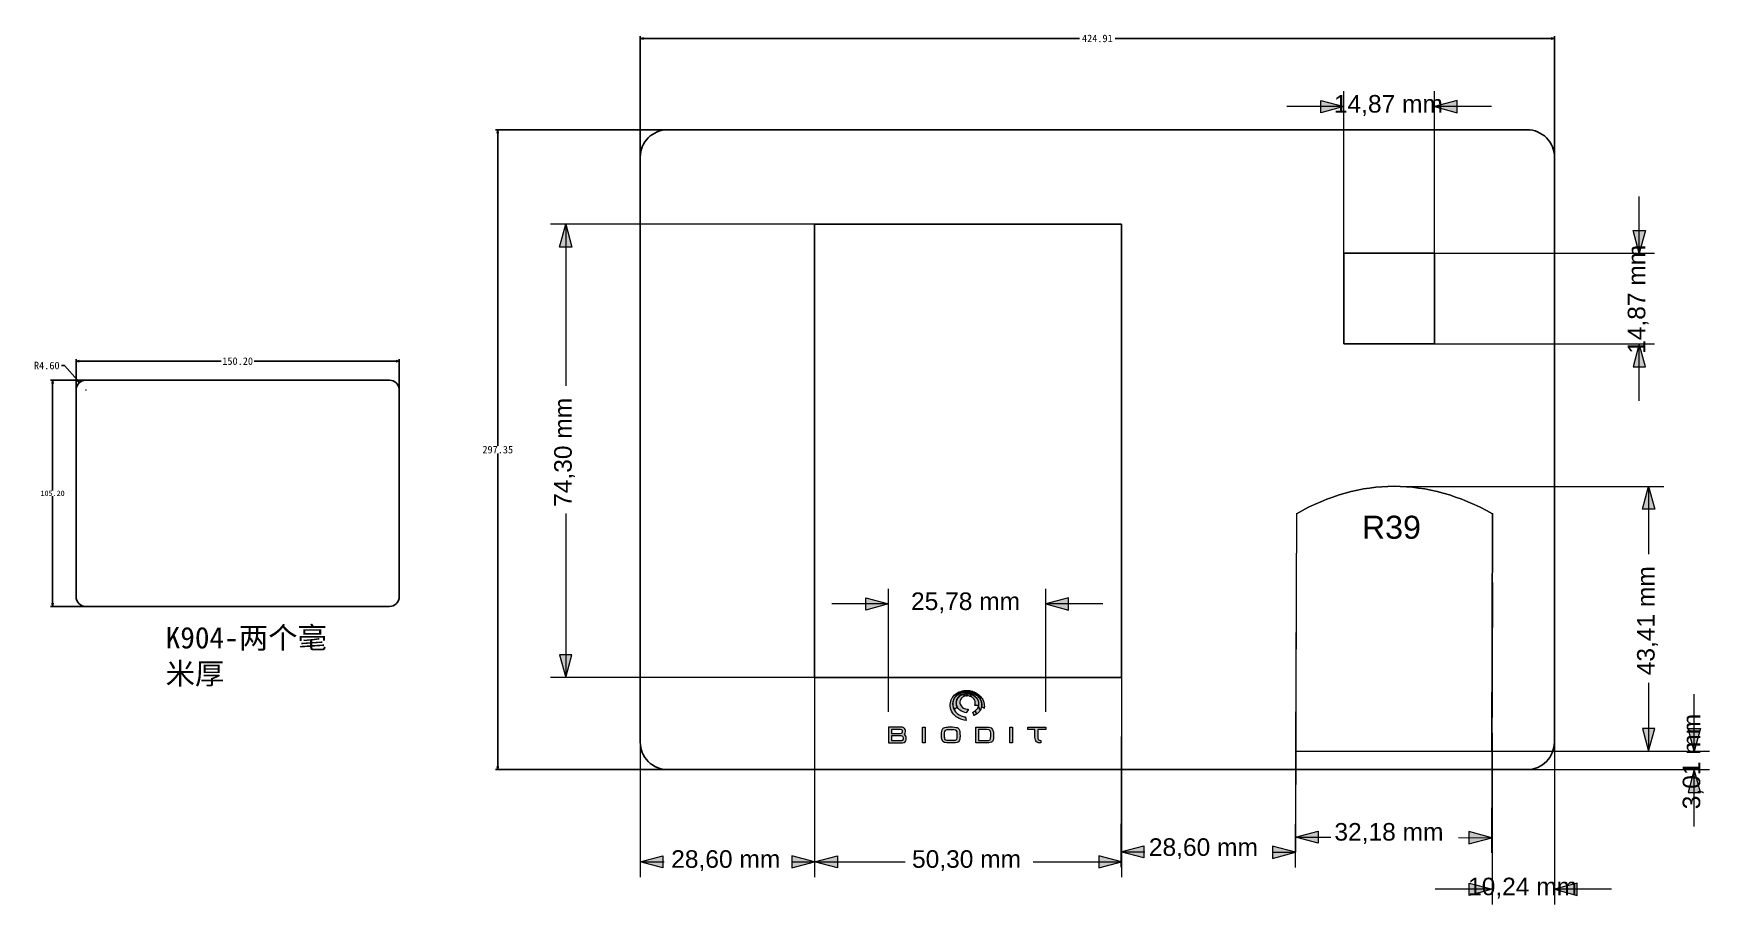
# Model space of a CAD drawing. Header units: millimetres. Extents: x 904 to 1683, y -870 to -465.
import ezdxf

# ---------------------------------------------------------------- set-up
doc = ezdxf.new("R2010")
doc.units = ezdxf.units.MM
doc.layers.get('0').update_dxf_attribs({"linetype": 'CONTINUOUS'})
doc.layers.get('Defpoints').update_dxf_attribs({"linetype": 'CONTINUOUS'})
doc.layers.add('图层 1', color=7, linetype='CONTINUOUS')
doc.dimstyles.new('副本 Standard', dxfattribs={"dimtxt": 3.5, "dimasz": 1.5, "dimexe": 1, "dimexo": 0.5, "dimgap": 0.09, "dimtad": 0, "dimtih": 1, "dimtoh": 1, "dimzin": 0, "dimdsep": 46, "dimtxsty": 'Standard', "dimblk": 'CLOSEDBLANK', "dimcen": 0.09, "dimclrd": 3, "dimclre": 4, "dimclrt": 6, "dimadec": 0, "dimazin": 0, "dimtfac": 1, "dimtofl": 0, "dimtmove": 0, "dimatfit": 3, "dimfxl": 1, "dimtolj": 1, "dimtzin": 0, "dimarcsym": 0})
picture_1 = doc.add_image_def('image1.png', size_in_pixel=(117, 117))

msp = doc.modelspace()

# ---------------------------------------------------------------- texts
at = {"color": 0, "insert": (965.687, -740.536), "char_height": 10, "width": 85.67899, "attachment_point": 1}
msp.add_mtext('{\\fNSimSun|b0|i0|c134|p49;\\C1;K904-两个毫米厚}', dxfattribs=at)
at = {"layer": '图层 1', "color": 0, "attachment_point": 7}
for s, insert, char_height in [('\\fArial|b0|i0|c0|p34;\\W1;14,87 mm', (1508.654, -503.013), 8.16), ('\\fArial|b0|i0|c0|p34;\\W1;R39', (1521.666, -699.713), 10.71), ('\\fArial|b0|i0|c0|p34;\\W1;25,78 mm', (1312.126, -734.194), 8.16), ('\\fArial|b0|i0|c0|p34;\\W1;32,18 mm', (1508.901, -841.366), 8.16), ('\\fArial|b0|i0|c0|p34;\\W1;28,60 mm', (1422.672, -848.451), 8.16), ('\\fArial|b0|i0|c0|p34;\\W1;28,60 mm', (1200.678, -853.997), 8.16), ('\\fArial|b0|i0|c0|p34;\\W1;50,30 mm', (1312.583, -853.997), 8.16), ('\\fArial|b0|i0|c0|p34;\\W1;10,24 mm', (1571.021, -866.759), 8.16)]:
    msp.add_mtext(s, dxfattribs=dict(at, insert=insert, char_height=char_height))
at = {"layer": '图层 1', "color": 0, "char_height": 8.16, "attachment_point": 7, "rotation": 90.000003}
for s, insert in [('\\fArial|b0|i0|c0|p34;\\W1;14,87 mm', (1654.901, -613.613)), ('\\fArial|b0|i0|c0|p34;\\W1;74,30 mm', (1155.948, -684.739)), ('\\fArial|b0|i0|c0|p34;\\W1;43,41 mm', (1659.243, -762.999)), ('\\fArial|b0|i0|c0|p34;\\W1;3,01 mm', (1680.446, -825.272))]:
    msp.add_mtext(s, dxfattribs=dict(at, insert=insert))

# ---------------------------------------------------------------- blocks, each defined once
blk = doc.blocks.new('_ClosedBlank')
at = {"color": 0, "linetype": 'ByBlock', "lineweight": -2}
for p, q in [((-1, 0.17), (0, 0)), ((-1, 0.17), (-1, -0.17)), ((0, 0), (-1, -0.17))]:
    blk.add_line(p, q, dxfattribs=at)
blk = doc.blocks.new('*D20')
at = {"color": 4, "lineweight": -2}
for p, q in [((924.07, -629.95), (924.07, -616.03)), ((1074.27, -629.95), (1074.27, -616.03))]:
    blk.add_line(p, q, dxfattribs=at)
at = {"color": 3, "lineweight": -2}
for p, q in [((925.57, -617.03), (991.5, -617.03)), ((1072.77, -617.03), (1006.85, -617.03))]:
    blk.add_line(p, q, dxfattribs=at)
at = {"layer": 'Defpoints', "color": 0}
for p in [(1074.27, -617.03), (924.07, -630.45), (1074.27, -630.45)]:
    blk.add_point(p, dxfattribs=at)
at = {"color": 3, "lineweight": -2, "xscale": 1.5, "yscale": 1.5, "zscale": 1.5, "rotation": 180}
blk.add_blockref('_ClosedBlank', (924.07, -617.03), dxfattribs=at)
at = {"color": 3, "lineweight": -2, "xscale": 1.5, "yscale": 1.5, "zscale": 1.5}
blk.add_blockref('_ClosedBlank', (1074.27, -617.03), dxfattribs=at)
at = {"color": 6, "insert": (999.17, -617.03), "char_height": 3.5, "attachment_point": 5}
blk.add_mtext('\\A1;150.20', dxfattribs=at)
blk = doc.blocks.new('*D21')
at = {"color": 4, "lineweight": -2}
for p, q in [((951.77, -625.85), (912.17, -625.85)), ((951.77, -731.05), (912.17, -731.05))]:
    blk.add_line(p, q, dxfattribs=at)
at = {"color": 3, "lineweight": -2}
for p, q in [((913.17, -627.35), (913.17, -677.11)), ((913.17, -729.55), (913.17, -679.79))]:
    blk.add_line(p, q, dxfattribs=at)
at = {"layer": 'Defpoints', "color": 0}
for p in [(952.27, -625.85), (913.17, -731.05), (952.27, -731.05)]:
    blk.add_point(p, dxfattribs=at)
at = {"color": 3, "lineweight": -2, "xscale": 1.5, "yscale": 1.5, "zscale": 1.5}
for p, rotation in [((913.17, -625.85), 90), ((913.17, -731.05), 270)]:
    blk.add_blockref('_ClosedBlank', p, dxfattribs=dict(at, rotation=rotation))
at = {"color": 6, "insert": (913.17, -678.45), "char_height": 2.5, "attachment_point": 5}
blk.add_mtext('\\A1;105.20', dxfattribs=at)
blk = doc.blocks.new('*D26')
at = {"color": 3, "lineweight": -2}
for p, q in [((917.25, -619.06), (918.75, -619.06)), ((918.75, -619.06), (924.67, -625.85))]:
    blk.add_line(p, q, dxfattribs=at)
at = {"color": 4, "lineweight": -2}
for p, q in [((928.58, -630.45), (928.76, -630.45)), ((928.67, -630.54), (928.67, -630.36))]:
    blk.add_line(p, q, dxfattribs=at)
at = {"layer": 'Defpoints', "color": 0}
for p in [(925.65, -626.98), (928.67, -630.45)]:
    blk.add_point(p, dxfattribs=at)
at = {"color": 3, "lineweight": -2, "xscale": 1.5, "yscale": 1.5, "zscale": 1.5, "rotation": 311.080315004745}
blk.add_blockref('_ClosedBlank', (925.65, -626.98), dxfattribs=at)
at = {"color": 6, "insert": (910.45, -619.06), "char_height": 3.5, "attachment_point": 5}
blk.add_mtext('\\A1;R4.60', dxfattribs=at)
blk = doc.blocks.new('block 4')
at = {"layer": '图层 1', "lineweight": 0}
blk.add_lwpolyline([(408.09, 706.64), (450.25, 706.64), (450.25, 748.8), (408.09, 748.8), (408.09, 706.64)], dxfattribs=at)
at = {"layer": '图层 1'}
image = blk.add_image(picture_1, insert=(408.09, 706.64), size_in_units=(42.16, 42.16), dxfattribs=at)
blk = doc.blocks.new('block 3')
at = {"layer": '图层 1', "lineweight": 0}
blk.add_lwpolyline([(408.09, 706.64), (450.25, 706.64), (450.25, 748.8), (408.09, 748.8), (408.09, 706.64)], dxfattribs=at)
at = {"layer": '图层 1'}
blk.add_blockref('block 4', (0, 0), dxfattribs=at)
blk = doc.blocks.new('*D40')
at = {"color": 4, "lineweight": -2}
for p, q in [((1186.27, -570.97), (1186.27, -466.04)), ((1611.18, -584.03), (1611.18, -466.04))]:
    blk.add_line(p, q, dxfattribs=at)
at = {"color": 3, "lineweight": -2}
for p, q in [((1187.77, -467.04), (1390.47, -467.04)), ((1609.68, -467.04), (1406.98, -467.04))]:
    blk.add_line(p, q, dxfattribs=at)
at = {"layer": 'Defpoints', "color": 0}
for p in [(1611.18, -467.04), (1186.27, -571.47), (1611.18, -584.53)]:
    blk.add_point(p, dxfattribs=at)
at = {"color": 3, "lineweight": -2, "xscale": 1.5, "yscale": 1.5, "zscale": 1.5, "rotation": 180}
blk.add_blockref('_ClosedBlank', (1186.27, -467.04), dxfattribs=at)
at = {"color": 3, "lineweight": -2, "xscale": 1.5, "yscale": 1.5, "zscale": 1.5}
blk.add_blockref('_ClosedBlank', (1611.18, -467.04), dxfattribs=at)
at = {"color": 6, "insert": (1398.72, -467.04), "char_height": 3.5, "attachment_point": 5}
blk.add_mtext('\\A1;424.91', dxfattribs=at)
blk = doc.blocks.new('*D41')
at = {"color": 4, "lineweight": -2}
for p, q in [((1240.99, -509.48), (1119.06, -509.48)), ((1220.67, -806.83), (1119.06, -806.83))]:
    blk.add_line(p, q, dxfattribs=at)
at = {"color": 3, "lineweight": -2}
for p, q in [((1120.06, -510.98), (1120.06, -656.31)), ((1120.06, -805.33), (1120.06, -659.99))]:
    blk.add_line(p, q, dxfattribs=at)
at = {"layer": 'Defpoints', "color": 0}
for p in [(1120.06, -509.48), (1241.49, -509.48), (1221.17, -806.83)]:
    blk.add_point(p, dxfattribs=at)
at = {"color": 3, "lineweight": -2, "xscale": 1.5, "yscale": 1.5, "zscale": 1.5}
for p, rotation in [((1120.06, -509.48), 90), ((1120.06, -806.83), 270)]:
    blk.add_blockref('_ClosedBlank', p, dxfattribs=dict(at, rotation=rotation))
at = {"color": 6, "insert": (1120.06, -658.15), "char_height": 3.5, "attachment_point": 5}
blk.add_mtext('\\A1;297.35', dxfattribs=at)

# ---------------------------------------------------------------- dimensions: what is measured, and where the dimension line sits
at = {"color": 0}
for base, p1, p2, picture, middle in [((1611.181, -467.04), (1186.268, -571.474), (1611.181, -584.528), '*D40', (1398.725, -467.04)), ((1074.274, -617.033), (924.074, -630.452), (1074.274, -630.452), '*D20', (999.174, -617.033))]:
    dim = msp.add_linear_dim(base=base, p1=p1, p2=p2, dimstyle='副本 Standard', dxfattribs=at)
    dim.commit()
    dim.dimension.update_dxf_attribs({"geometry": picture, "text_midpoint": middle})
dim = msp.add_linear_dim(base=(1120.0578, -509.4775), p1=(1221.1676, -806.832), p2=(1241.4863, -509.4775), angle=90, dimstyle='副本 Standard', dxfattribs=at)
dim.commit()
dim.dimension.update_dxf_attribs({"geometry": '*D41', "text_midpoint": (1120.0578, -658.1547)})
dim = msp.add_radius_dim(center=(928.674, -630.452), mpoint=(925.651, -626.984), dimstyle='副本 Standard', dxfattribs=at)
dim.commit()
dim.dimension.update_dxf_attribs({"geometry": '*D26', "text_midpoint": (910.448, -619.064), "dimtype": 164})
dim = msp.add_linear_dim(base=(913.166, -731.052), p1=(952.267, -625.852), p2=(952.267, -731.052), angle=90, dimstyle='副本 Standard', override={"dimtxt": 2.5}, dxfattribs=at)
dim.commit()
dim.dimension.update_dxf_attribs({"geometry": '*D21', "text_midpoint": (913.166, -678.452), "dimtype": 160})

# ---------------------------------------------------------------- hatches: boundary and pattern name
at = {"layer": '图层 1'}
for points in [[(1502.644, -495.864), (1513.226, -498.7), (1502.644, -501.535)], [(1565.967, -495.864), (1555.385, -498.7), (1565.967, -501.535)], [(1148.799, -563.997), (1151.634, -553.415), (1154.47, -563.997)], [(1653.423, -556.3), (1650.588, -566.883), (1647.752, -556.3)], [(1653.423, -619.623), (1650.588, -609.041), (1647.752, -619.623)], [(1652.095, -685.834), (1654.929, -675.252), (1657.765, -685.834)], [(1291.126, -727.045), (1301.708, -729.88), (1291.126, -732.716)], [(1385.377, -727.045), (1374.795, -729.88), (1385.377, -732.716)], [(1148.799, -753.447), (1151.634, -764.029), (1154.47, -753.447)], [(1652.095, -787.711), (1654.929, -798.293), (1657.765, -787.711)], [(1678.969, -787.711), (1676.133, -798.293), (1673.298, -787.711)], [(1678.969, -817.414), (1676.133, -806.832), (1673.298, -817.414)], [(1501.345, -841.076), (1490.771, -838.209), (1501.362, -835.405)], [(1571.406, -841.287), (1581.997, -838.483), (1571.424, -835.616)], [(1196.85, -852.519), (1186.268, -849.683), (1196.85, -846.848)], [(1256.757, -852.519), (1267.339, -849.683), (1256.757, -846.848)], [(1277.921, -852.519), (1267.339, -849.683), (1277.921, -846.848)], [(1399.34, -852.519), (1409.922, -849.683), (1399.34, -846.848)], [(1420.252, -847.918), (1409.678, -845.051), (1420.268, -842.248)], [(1480.159, -848.099), (1490.75, -845.295), (1480.176, -842.428)], [(1571.583, -859.609), (1582.165, -862.445), (1571.583, -865.281)], [(1621.763, -859.609), (1611.181, -862.445), (1621.763, -865.281)]]:
    msp.add_hatch(color=0, dxfattribs=at).paths.add_polyline_path(points)
h = msp.add_hatch(color=0, dxfattribs=at)
edge = h.paths.add_edge_path()
edge.add_spline(control_points=[(1339.776, -770.26), (1339.858, -770.373), (1339.832, -770.337), (1339.891, -770.353), (1339.891, -770.353), (1339.891, -770.768), (1339.891, -770.768), (1339.898, -770.771), (1339.909, -770.769), (1339.912, -770.778), (1339.912, -770.778), (1340.122, -770.84), (1340.122, -770.84), (1340.544, -770.942), (1340.824, -771.061), (1341.227, -771.228), (1341.227, -771.228), (1341.528, -771.378), (1341.528, -771.378), (1341.66, -771.433), (1341.562, -771.418), (1341.658, -771.395), (1341.658, -771.395), (1341.69, -771.395), (1341.69, -771.395), (1341.69, -771.395), (1341.682, -770.888), (1341.682, -770.888), (1341.678, -770.883), (1341.67, -770.869), (1341.667, -770.874), (1341.667, -770.874), (1341.499, -770.777), (1341.499, -770.777), (1341.157, -770.621), (1340.085, -770.265), (1339.776, -770.26)], knot_values=[0, 0, 0, 0, 1, 1, 1, 2, 2, 2, 3, 3, 3, 4, 4, 4, 5, 5, 5, 6, 6, 6, 7, 7, 7, 8, 8, 8, 9, 9, 9, 10, 10, 10, 11, 11, 11, 12, 12, 12, 12], degree=3, periodic=1)
edge = h.paths.add_edge_path()
edge.add_spline(control_points=[(1337.654, -771.664), (1337.48, -771.596), (1336.873, -771.729), (1336.679, -771.792), (1336.532, -771.839), (1336.618, -771.785), (1336.549, -771.873), (1336.549, -771.873), (1336.575, -771.909), (1336.575, -771.909), (1336.577, -771.913), (1336.582, -771.921), (1336.585, -771.924), (1336.585, -771.924), (1336.767, -772.306), (1336.767, -772.306), (1336.769, -772.312), (1336.773, -772.32), (1336.776, -772.327), (1336.803, -772.396), (1336.878, -772.622), (1336.952, -772.664), (1336.942, -772.712), (1336.97, -772.637), (1336.944, -772.697), (1336.944, -772.697), (1336.907, -772.769), (1336.907, -772.769), (1337.089, -772.74), (1337.228, -772.672), (1337.428, -772.632), (1337.573, -772.603), (1337.839, -772.56), (1337.983, -772.56), (1338.045, -772.508), (1338.024, -772.5), (1338.17, -772.5), (1338.05, -772.46), (1338.155, -772.523), (1338.097, -772.419), (1338.095, -772.413), (1338.091, -772.405), (1338.088, -772.399), (1338.088, -772.399), (1338.008, -772.238), (1338.008, -772.238), (1338.005, -772.232), (1338.001, -772.225), (1337.998, -772.219), (1337.998, -772.219), (1337.826, -771.824), (1337.826, -771.824), (1337.789, -771.73), (1337.783, -771.769), (1337.782, -771.655), (1337.782, -771.655), (1337.654, -771.664), (1337.654, -771.664)], knot_values=[0, 0, 0, 0, 1, 1, 1, 2, 2, 2, 3, 3, 3, 4, 4, 4, 5, 5, 5, 6, 6, 6, 7, 7, 7, 8, 8, 8, 9, 9, 9, 10, 10, 10, 11, 11, 11, 12, 12, 12, 13, 13, 13, 14, 14, 14, 15, 15, 15, 16, 16, 16, 17, 17, 17, 18, 18, 18, 19, 19, 19, 19], degree=3, periodic=1)
edge = h.paths.add_edge_path()
edge.add_spline(control_points=[(1337.573, -770.06), (1336.949, -770.145), (1336.584, -770.087), (1335.843, -770.3), (1335.843, -770.3), (1335.712, -770.359), (1335.712, -770.359), (1335.712, -770.359), (1335.775, -770.359), (1335.775, -770.359), (1335.775, -770.359), (1335.772, -770.888), (1335.772, -770.888), (1335.772, -770.888), (1336.71, -770.661), (1336.71, -770.661), (1337.033, -770.603), (1337.382, -770.559), (1337.744, -770.559), (1337.83, -770.487), (1337.886, -770.495), (1338.012, -770.497), (1338.094, -770.498), (1338.173, -770.499), (1338.254, -770.499), (1338.254, -770.499), (1338.254, -770.051), (1338.254, -770.051), (1338.254, -770.051), (1338.244, -770.051), (1338.244, -770.051), (1338.244, -770.051), (1337.654, -770.051), (1337.654, -770.051), (1337.625, -770.054), (1337.598, -770.056), (1337.573, -770.06)], knot_values=[0, 0, 0, 0, 1, 1, 1, 2, 2, 2, 3, 3, 3, 4, 4, 4, 5, 5, 5, 6, 6, 6, 7, 7, 7, 8, 8, 8, 9, 9, 9, 10, 10, 10, 11, 11, 11, 12, 12, 12, 12], degree=3, periodic=1)
edge = h.paths.add_edge_path()
edge.add_spline(control_points=[(1338.097, -772.419), (1338.155, -772.523), (1338.05, -772.46), (1338.17, -772.5), (1338.024, -772.5), (1338.045, -772.508), (1337.983, -772.56), (1338.676, -772.56), (1339.063, -772.58), (1339.66, -772.794), (1339.743, -772.825), (1339.817, -772.856), (1339.895, -772.888), (1340.133, -772.987), (1340.042, -772.97), (1340.134, -772.948), (1340.134, -772.948), (1340.094, -772.808), (1340.094, -772.808), (1340.089, -772.801), (1340.064, -772.76), (1340.059, -772.752), (1340.045, -772.728), (1340.027, -772.692), (1340.018, -772.673), (1339.889, -772.409), (1339.949, -772.447), (1339.779, -772.136), (1339.779, -772.136), (1339.634, -771.83), (1339.634, -771.83), (1339.631, -771.826), (1339.624, -771.818), (1339.619, -771.813), (1339.619, -771.813), (1339.583, -771.794), (1339.583, -771.794), (1339.576, -771.791), (1338.932, -771.603), (1338.192, -771.604), (1338.192, -771.604), (1337.772, -771.602), (1337.772, -771.602), (1337.602, -771.631), (1337.717, -771.569), (1337.654, -771.664), (1337.654, -771.664), (1337.782, -771.655), (1337.782, -771.655), (1337.783, -771.769), (1337.789, -771.73), (1337.826, -771.824), (1337.826, -771.824), (1337.998, -772.219), (1337.998, -772.219), (1338.001, -772.225), (1338.005, -772.232), (1338.008, -772.238), (1338.008, -772.238), (1338.088, -772.399), (1338.088, -772.399), (1338.091, -772.405), (1338.095, -772.413), (1338.097, -772.419)], knot_values=[0, 0, 0, 0, 1, 1, 1, 2, 2, 2, 3, 3, 3, 4, 4, 4, 5, 5, 5, 6, 6, 6, 7, 7, 7, 8, 8, 8, 9, 9, 9, 10, 10, 10, 11, 11, 11, 12, 12, 12, 13, 13, 13, 14, 14, 14, 15, 15, 15, 16, 16, 16, 17, 17, 17, 18, 18, 18, 19, 19, 19, 20, 20, 20, 21, 21, 21, 21], degree=3, periodic=1)
edge = h.paths.add_edge_path()
edge.add_spline(control_points=[(1337.654, -770.798), (1337.884, -770.798), (1337.974, -770.755), (1338.055, -770.93), (1338.055, -770.93), (1338.241, -771.455), (1338.241, -771.455), (1338.796, -771.455), (1339.26, -771.522), (1339.692, -771.627), (1340.163, -771.741), (1340.342, -771.841), (1340.731, -772.025), (1340.838, -772.076), (1340.78, -772.077), (1340.881, -772.052), (1340.881, -772.052), (1340.919, -771.955), (1340.919, -771.955), (1340.834, -771.926), (1340.895, -771.973), (1340.856, -771.901), (1340.832, -771.858), (1340.842, -771.848), (1340.827, -771.782), (1340.796, -771.64), (1340.833, -771.751), (1340.762, -771.635), (1340.758, -771.63), (1340.753, -771.623), (1340.749, -771.618), (1340.678, -771.495), (1340.742, -771.564), (1340.646, -771.335), (1340.643, -771.329), (1340.64, -771.32), (1340.637, -771.314), (1340.635, -771.308), (1340.632, -771.3), (1340.628, -771.294), (1340.628, -771.294), (1340.538, -771.156), (1340.538, -771.156), (1340.342, -771.012), (1339.55, -770.881), (1339.212, -770.823), (1338.991, -770.785), (1338.687, -770.769), (1338.456, -770.743), (1338.456, -770.743), (1337.831, -770.734), (1337.831, -770.734), (1337.644, -770.739), (1337.684, -770.752), (1337.654, -770.798)], knot_values=[0, 0, 0, 0, 1, 1, 1, 2, 2, 2, 3, 3, 3, 4, 4, 4, 5, 5, 5, 6, 6, 6, 7, 7, 7, 8, 8, 8, 9, 9, 9, 10, 10, 10, 11, 11, 11, 12, 12, 12, 13, 13, 13, 14, 14, 14, 15, 15, 15, 16, 16, 16, 17, 17, 17, 18, 18, 18, 18], degree=3, periodic=1)
edge = h.paths.add_edge_path()
edge.add_spline(control_points=[(1341.682, -770.888), (1341.682, -770.888), (1341.69, -771.395), (1341.69, -771.395), (1341.69, -771.395), (1341.658, -771.395), (1341.658, -771.395), (1341.719, -771.491), (1341.647, -771.415), (1341.747, -771.486), (1342.129, -771.754), (1342.425, -771.851), (1342.994, -772.329), (1342.994, -772.329), (1343.324, -772.626), (1343.324, -772.626), (1343.668, -772.966), (1343.946, -773.267), (1344.21, -773.682), (1344.258, -773.757), (1344.286, -773.834), (1344.347, -773.858), (1344.472, -773.68), (1344.306, -773.286), (1344.31, -773.038), (1344.312, -772.91), (1344.323, -772.832), (1344.287, -772.709), (1344.286, -772.649), (1344.304, -772.703), (1344.263, -772.642), (1344.263, -772.642), (1343.455, -771.928), (1343.455, -771.928), (1343.114, -771.661), (1341.992, -770.912), (1341.682, -770.888)], knot_values=[0, 0, 0, 0, 1, 1, 1, 2, 2, 2, 3, 3, 3, 4, 4, 4, 5, 5, 5, 6, 6, 6, 7, 7, 7, 8, 8, 8, 9, 9, 9, 10, 10, 10, 11, 11, 11, 12, 12, 12, 12], degree=3, periodic=1)
edge = h.paths.add_edge_path()
edge.add_spline(control_points=[(1342.52, -781.124), (1342.52, -781.124), (1342.568, -781.078), (1342.568, -781.078), (1342.572, -781.075), (1342.579, -781.067), (1342.584, -781.062), (1342.584, -781.062), (1342.522, -780.896), (1342.522, -780.896), (1342.519, -780.891), (1342.486, -780.828), (1342.481, -780.817), (1342.478, -780.811), (1342.474, -780.804), (1342.471, -780.797), (1342.471, -780.797), (1342.341, -780.45), (1342.341, -780.45), (1342.268, -780.284), (1342.319, -780.317), (1342.254, -780.179), (1342.254, -780.179), (1342.23, -780.135), (1342.222, -780.12), (1342.222, -780.12), (1342.092, -779.832), (1342.092, -779.832), (1342.015, -779.671), (1342.069, -779.623), (1341.987, -779.576), (1341.876, -779.552), (1341.952, -779.56), (1341.694, -779.732), (1341.469, -779.882), (1341.005, -780.177), (1340.762, -780.234), (1340.774, -780.384), (1340.867, -780.483), (1340.931, -780.602), (1341.003, -780.734), (1341.038, -780.829), (1341.1, -780.97), (1341.206, -781.207), (1341.328, -781.495), (1341.389, -781.756), (1341.488, -781.704), (1341.587, -781.673), (1341.698, -781.617), (1341.876, -781.528), (1342.373, -781.253), (1342.52, -781.124)], knot_values=[0, 0, 0, 0, 1, 1, 1, 2, 2, 2, 3, 3, 3, 4, 4, 4, 5, 5, 5, 6, 6, 6, 7, 7, 7, 8, 8, 8, 9, 9, 9, 10, 10, 10, 11, 11, 11, 12, 12, 12, 13, 13, 13, 14, 14, 14, 15, 15, 15, 16, 16, 16, 17, 17, 17, 17], degree=3, periodic=1)
edge = h.paths.add_edge_path()
edge.add_spline(control_points=[(1343.358, -777.781), (1343.133, -778.333), (1342.579, -779.068), (1342.106, -779.425), (1342.011, -779.497), (1342.032, -779.465), (1341.987, -779.576), (1342.069, -779.623), (1342.015, -779.671), (1342.092, -779.832), (1342.092, -779.832), (1342.222, -780.12), (1342.222, -780.12), (1342.23, -780.135), (1342.254, -780.179), (1342.254, -780.179), (1342.319, -780.317), (1342.268, -780.284), (1342.341, -780.45), (1342.341, -780.45), (1342.471, -780.797), (1342.471, -780.797), (1342.474, -780.804), (1342.478, -780.811), (1342.481, -780.817), (1342.486, -780.828), (1342.519, -780.891), (1342.522, -780.896), (1342.522, -780.896), (1342.584, -781.062), (1342.584, -781.062), (1342.815, -781.03), (1343.734, -780.047), (1343.878, -779.854), (1343.956, -779.748), (1344.207, -779.479), (1344.198, -779.338), (1344.236, -779.158), (1344.237, -779.356), (1344.083, -778.974), (1343.975, -778.707), (1344.05, -778.792), (1343.949, -778.63), (1343.876, -778.511), (1343.914, -778.526), (1343.874, -778.435), (1343.841, -778.355), (1343.818, -778.371), (1343.788, -778.282), (1343.77, -778.232), (1343.777, -778.213), (1343.762, -778.159), (1343.737, -778.068), (1343.725, -778.075), (1343.708, -778.034), (1343.708, -778.034), (1343.527, -777.587), (1343.527, -777.587), (1343.483, -777.501), (1343.517, -777.548), (1343.481, -777.516), (1343.45, -777.531), (1343.484, -777.452), (1343.416, -777.628), (1343.395, -777.681), (1343.383, -777.718), (1343.358, -777.781)], knot_values=[0, 0, 0, 0, 1, 1, 1, 2, 2, 2, 3, 3, 3, 4, 4, 4, 5, 5, 5, 6, 6, 6, 7, 7, 7, 8, 8, 8, 9, 9, 9, 10, 10, 10, 11, 11, 11, 12, 12, 12, 13, 13, 13, 14, 14, 14, 15, 15, 15, 16, 16, 16, 17, 17, 17, 18, 18, 18, 19, 19, 19, 20, 20, 20, 21, 21, 21, 22, 22, 22, 22], degree=3, periodic=1)
edge = h.paths.add_edge_path()
edge.add_spline(control_points=[(1344.287, -772.709), (1344.323, -772.832), (1344.312, -772.91), (1344.31, -773.038), (1344.306, -773.286), (1344.472, -773.68), (1344.347, -773.858), (1344.41, -774.194), (1345.033, -774.769), (1345.124, -776.531), (1345.131, -776.663), (1345.15, -776.641), (1345.155, -776.771), (1345.155, -776.771), (1345.095, -777.606), (1345.095, -777.606), (1345.095, -777.606), (1345.981, -778.272), (1345.981, -778.272), (1346.042, -778.323), (1346.046, -778.339), (1346.11, -778.382), (1346.132, -778.123), (1346.193, -777.792), (1346.201, -777.518), (1346.21, -777.205), (1346.151, -776.477), (1346.097, -776.185), (1346.015, -775.73), (1345.852, -775.134), (1345.652, -774.72), (1345.486, -774.375), (1345.393, -774.124), (1345.16, -773.778), (1345.028, -773.581), (1344.546, -772.893), (1344.335, -772.738), (1344.335, -772.738), (1344.287, -772.709), (1344.287, -772.709)], knot_values=[0, 0, 0, 0, 1, 1, 1, 2, 2, 2, 3, 3, 3, 4, 4, 4, 5, 5, 5, 6, 6, 6, 7, 7, 7, 8, 8, 8, 9, 9, 9, 10, 10, 10, 11, 11, 11, 12, 12, 12, 13, 13, 13, 13], degree=3, periodic=1)
edge = h.paths.add_edge_path()
edge.add_spline(control_points=[(1340.059, -772.752), (1340.064, -772.76), (1340.089, -772.801), (1340.094, -772.808), (1340.094, -772.808), (1340.134, -772.948), (1340.134, -772.948), (1340.199, -773.052), (1340.124, -772.952), (1340.185, -773.01), (1340.307, -773.123), (1340.895, -773.35), (1341.381, -774.001), (1341.899, -774.697), (1342.11, -775.486), (1341.935, -776.39), (1341.912, -776.51), (1341.891, -776.584), (1341.853, -776.696), (1341.818, -776.801), (1341.771, -776.881), (1341.748, -776.978), (1341.748, -776.978), (1343.451, -776.978), (1343.451, -776.978), (1343.498, -776.415), (1343.568, -776.03), (1343.428, -775.42), (1343.329, -774.992), (1343.176, -774.549), (1342.96, -774.185), (1342.71, -773.763), (1342.612, -773.696), (1342.363, -773.377), (1342.363, -773.377), (1341.598, -772.709), (1341.598, -772.709), (1341.152, -772.394), (1340.115, -771.823), (1339.619, -771.813), (1339.624, -771.818), (1339.631, -771.826), (1339.634, -771.83), (1339.634, -771.83), (1339.779, -772.136), (1339.779, -772.136), (1339.949, -772.447), (1339.889, -772.409), (1340.018, -772.673), (1340.027, -772.692), (1340.045, -772.728), (1340.059, -772.752)], knot_values=[0, 0, 0, 0, 1, 1, 1, 2, 2, 2, 3, 3, 3, 4, 4, 4, 5, 5, 5, 6, 6, 6, 7, 7, 7, 8, 8, 8, 9, 9, 9, 10, 10, 10, 11, 11, 11, 12, 12, 12, 13, 13, 13, 14, 14, 14, 15, 15, 15, 16, 16, 16, 17, 17, 17, 17], degree=3, periodic=1)
edge = h.paths.add_edge_path()
edge.add_spline(control_points=[(1340.856, -771.901), (1340.895, -771.973), (1340.834, -771.926), (1340.919, -771.955), (1340.919, -771.955), (1340.881, -772.052), (1340.881, -772.052), (1340.926, -772.123), (1340.914, -772.11), (1341.029, -772.175), (1341.029, -772.175), (1341.816, -772.7), (1341.816, -772.7), (1342.713, -773.366), (1343.44, -774.5), (1343.618, -775.617), (1343.684, -776.033), (1343.691, -776.625), (1343.598, -777.066), (1343.564, -777.232), (1343.506, -777.353), (1343.481, -777.516), (1343.517, -777.548), (1343.483, -777.501), (1343.527, -777.587), (1343.527, -777.587), (1343.708, -778.034), (1343.708, -778.034), (1343.725, -778.075), (1343.737, -778.068), (1343.762, -778.159), (1343.777, -778.213), (1343.77, -778.232), (1343.788, -778.282), (1343.818, -778.371), (1343.841, -778.355), (1343.874, -778.435), (1343.914, -778.526), (1343.876, -778.511), (1343.949, -778.63), (1344.05, -778.792), (1343.975, -778.707), (1344.083, -778.974), (1344.237, -779.356), (1344.236, -779.158), (1344.198, -779.338), (1344.198, -779.338), (1344.303, -779.232), (1344.303, -779.232), (1344.452, -779.018), (1344.662, -778.47), (1344.747, -778.215), (1345.29, -776.583), (1344.712, -774.403), (1343.548, -773.179), (1343.548, -773.179), (1343.145, -772.746), (1343.145, -772.746), (1342.678, -772.316), (1342.243, -772.01), (1341.701, -771.681), (1341.465, -771.537), (1340.819, -771.209), (1340.538, -771.156), (1340.538, -771.156), (1340.628, -771.294), (1340.628, -771.294), (1340.632, -771.3), (1340.635, -771.308), (1340.637, -771.314), (1340.64, -771.32), (1340.643, -771.329), (1340.646, -771.335), (1340.742, -771.564), (1340.678, -771.495), (1340.749, -771.618), (1340.753, -771.623), (1340.758, -771.63), (1340.762, -771.635), (1340.833, -771.751), (1340.796, -771.64), (1340.827, -771.782), (1340.842, -771.848), (1340.832, -771.858), (1340.856, -771.901)], knot_values=[0, 0, 0, 0, 1, 1, 1, 2, 2, 2, 3, 3, 3, 4, 4, 4, 5, 5, 5, 6, 6, 6, 7, 7, 7, 8, 8, 8, 9, 9, 9, 10, 10, 10, 11, 11, 11, 12, 12, 12, 13, 13, 13, 14, 14, 14, 15, 15, 15, 16, 16, 16, 17, 17, 17, 18, 18, 18, 19, 19, 19, 20, 20, 20, 21, 21, 21, 22, 22, 22, 23, 23, 23, 24, 24, 24, 25, 25, 25, 26, 26, 26, 27, 27, 27, 28, 28, 28, 28], degree=3, periodic=1)
edge = h.paths.add_edge_path()
edge.add_spline(control_points=[(1335.418, -772.117), (1335.509, -772.062), (1335.59, -772.037), (1335.682, -771.992), (1336.443, -771.624), (1337.336, -771.455), (1338.241, -771.455), (1338.241, -771.455), (1338.055, -770.93), (1338.055, -770.93), (1337.974, -770.755), (1337.884, -770.798), (1337.654, -770.798), (1337.396, -770.698), (1336.308, -770.945), (1336.07, -771.006), (1335.331, -771.194), (1334.496, -771.598), (1333.885, -772.047), (1333.797, -772.112), (1333.693, -772.182), (1333.613, -772.254), (1333.613, -772.254), (1333.436, -772.41), (1333.436, -772.41), (1333.431, -772.414), (1333.425, -772.419), (1333.42, -772.423), (1333.415, -772.427), (1333.408, -772.434), (1333.404, -772.437), (1333.01, -772.784), (1332.33, -773.59), (1332.147, -774.014), (1331.415, -775.705), (1331.435, -777.274), (1332.275, -778.86), (1332.361, -778.837), (1332.518, -778.706), (1332.599, -778.646), (1332.989, -778.358), (1333.209, -778.271), (1333.62, -778.054), (1333.586, -777.908), (1333.16, -777.322), (1333.057, -776.288), (1333.043, -776.154), (1333.037, -776.033), (1333.026, -775.929), (1333.008, -775.769), (1333.047, -775.731), (1333.053, -775.575), (1333.068, -775.087), (1333.189, -774.681), (1333.338, -774.308), (1333.42, -774.104), (1333.633, -773.737), (1333.757, -773.562), (1334.192, -772.946), (1334.777, -772.5), (1335.418, -772.117)], knot_values=[0, 0, 0, 0, 1, 1, 1, 2, 2, 2, 3, 3, 3, 4, 4, 4, 5, 5, 5, 6, 6, 6, 7, 7, 7, 8, 8, 8, 9, 9, 9, 10, 10, 10, 11, 11, 11, 12, 12, 12, 13, 13, 13, 14, 14, 14, 15, 15, 15, 16, 16, 16, 17, 17, 17, 18, 18, 18, 19, 19, 19, 20, 20, 20, 20], degree=3, periodic=1)
edge = h.paths.add_edge_path()
edge.add_spline(control_points=[(1335.95, -773.306), (1336.078, -773.208), (1336.251, -773.083), (1336.398, -773.007), (1336.398, -773.007), (1336.907, -772.769), (1336.907, -772.769), (1336.907, -772.769), (1336.944, -772.697), (1336.944, -772.697), (1336.97, -772.637), (1336.942, -772.712), (1336.952, -772.664), (1336.878, -772.622), (1336.803, -772.396), (1336.776, -772.327), (1336.773, -772.32), (1336.769, -772.312), (1336.767, -772.306), (1336.767, -772.306), (1336.585, -771.924), (1336.585, -771.924), (1336.582, -771.921), (1336.577, -771.913), (1336.575, -771.909), (1336.575, -771.909), (1336.549, -771.873), (1336.549, -771.873), (1336.267, -771.768), (1335.116, -772.466), (1334.827, -772.691), (1334.827, -772.691), (1334.183, -773.331), (1334.183, -773.331), (1333.534, -774.127), (1333.054, -775.29), (1333.304, -776.698), (1333.356, -776.991), (1333.447, -777.221), (1333.543, -777.474), (1333.813, -778.185), (1334.317, -778.757), (1334.884, -779.239), (1335.566, -779.818), (1337.03, -780.443), (1337.833, -780.443), (1337.852, -780.362), (1337.995, -780.114), (1338.042, -780.024), (1338.042, -780.024), (1338.609, -779.008), (1338.609, -779.008), (1338.653, -778.935), (1338.691, -778.876), (1338.7, -778.77), (1338.144, -778.77), (1337.813, -778.729), (1337.374, -778.602), (1336.241, -778.273), (1335.4, -777.608), (1334.969, -776.498), (1334.683, -775.764), (1334.822, -774.799), (1335.245, -774.094), (1335.393, -773.849), (1335.723, -773.477), (1335.95, -773.306)], knot_values=[0, 0, 0, 0, 1, 1, 1, 2, 2, 2, 3, 3, 3, 4, 4, 4, 5, 5, 5, 6, 6, 6, 7, 7, 7, 8, 8, 8, 9, 9, 9, 10, 10, 10, 11, 11, 11, 12, 12, 12, 13, 13, 13, 14, 14, 14, 15, 15, 15, 16, 16, 16, 17, 17, 17, 18, 18, 18, 19, 19, 19, 20, 20, 20, 21, 21, 21, 22, 22, 22, 22], degree=3, periodic=1)
edge = h.paths.add_edge_path()
edge.add_spline(control_points=[(1332.523, -773.195), (1333.175, -772.326), (1333.683, -771.866), (1334.706, -771.315), (1334.889, -771.216), (1335.575, -770.933), (1335.772, -770.888), (1335.772, -770.888), (1335.775, -770.359), (1335.775, -770.359), (1335.775, -770.359), (1335.712, -770.359), (1335.712, -770.359), (1335.475, -770.335), (1334.714, -770.66), (1334.474, -770.755), (1333.426, -771.17), (1332.338, -772.056), (1331.678, -772.917), (1331.624, -772.987), (1331.565, -773.06), (1331.512, -773.14), (1331.121, -773.731), (1331.066, -773.834), (1330.771, -774.49), (1330.676, -774.701), (1330.637, -774.885), (1330.561, -775.116), (1330.288, -775.954), (1330.228, -777.08), (1330.406, -778.071), (1330.587, -779.082), (1331.211, -780.352), (1331.88, -781.107), (1332.566, -781.881), (1332.878, -782.09), (1333.674, -782.628), (1334.655, -783.292), (1336.641, -783.966), (1337.744, -783.966), (1337.73, -783.798), (1337.651, -783.576), (1337.612, -783.381), (1337.266, -781.657), (1338.102, -782.971), (1335.456, -781.863), (1335.456, -781.863), (1334.462, -781.363), (1334.462, -781.363), (1334.462, -781.363), (1333.607, -780.754), (1333.607, -780.754), (1333.607, -780.754), (1332.852, -780.016), (1332.852, -780.016), (1332.383, -779.458), (1332.047, -778.872), (1331.772, -778.139), (1331.202, -776.623), (1331.513, -774.54), (1332.523, -773.195)], knot_values=[0, 0, 0, 0, 1, 1, 1, 2, 2, 2, 3, 3, 3, 4, 4, 4, 5, 5, 5, 6, 6, 6, 7, 7, 7, 8, 8, 8, 9, 9, 9, 10, 10, 10, 11, 11, 11, 12, 12, 12, 13, 13, 13, 14, 14, 14, 15, 15, 15, 16, 16, 16, 17, 17, 17, 18, 18, 18, 19, 19, 19, 20, 20, 20, 20], degree=3, periodic=1)
edge = h.paths.add_edge_path()
edge.add_spline(control_points=[(1337.744, -770.559), (1338.152, -770.559), (1338.531, -770.556), (1338.905, -770.593), (1339.043, -770.607), (1339.267, -770.645), (1339.395, -770.67), (1339.545, -770.699), (1339.758, -770.765), (1339.891, -770.768), (1339.891, -770.768), (1339.891, -770.353), (1339.891, -770.353), (1339.832, -770.337), (1339.858, -770.373), (1339.776, -770.26), (1339.723, -770.201), (1339.567, -770.201), (1339.464, -770.183), (1339.323, -770.16), (1339.219, -770.144), (1339.076, -770.123), (1338.797, -770.083), (1338.503, -770.111), (1338.254, -770.051), (1338.254, -770.051), (1338.254, -770.499), (1338.254, -770.499), (1338.173, -770.499), (1338.094, -770.498), (1338.012, -770.497), (1337.886, -770.495), (1337.83, -770.487), (1337.744, -770.559)], knot_values=[0, 0, 0, 0, 1, 1, 1, 2, 2, 2, 3, 3, 3, 4, 4, 4, 5, 5, 5, 6, 6, 6, 7, 7, 7, 8, 8, 8, 9, 9, 9, 10, 10, 10, 11, 11, 11, 11], degree=3, periodic=0)
edge.add_line((1337.744, -770.559), (1337.744, -770.559))
h = msp.add_hatch(color=0, dxfattribs=at)
edge = h.paths.add_edge_path()
edge.add_spline(control_points=[(1318.68, -787.071), (1318.68, -787.071), (1317.425, -787.071), (1317.425, -787.071), (1317.425, -787.071), (1317.425, -794.477), (1317.425, -794.477), (1317.425, -794.477), (1318.62, -794.477), (1318.62, -794.477), (1318.62, -794.477), (1318.623, -794.477), (1318.623, -794.477), (1318.69, -794.476), (1318.71, -794.455), (1318.71, -794.388), (1318.71, -794.388), (1318.71, -787.221), (1318.71, -787.221), (1318.71, -787.141), (1318.696, -787.139), (1318.68, -787.071)], knot_values=[0, 0, 0, 0, 1, 1, 1, 2, 2, 2, 3, 3, 3, 4, 4, 4, 5, 5, 5, 6, 6, 6, 7, 7, 7, 7], degree=3, periodic=1)
edge = h.paths.add_edge_path()
edge.add_spline(control_points=[(1374.795, -787.071), (1374.795, -787.071), (1366.459, -787.071), (1366.459, -787.071), (1366.459, -787.071), (1366.459, -788.236), (1366.459, -788.236), (1366.459, -788.236), (1369.745, -788.236), (1369.745, -788.236), (1369.745, -788.236), (1369.745, -791.79), (1369.745, -791.79), (1369.745, -792.215), (1369.807, -792.633), (1369.905, -792.974), (1370.125, -793.739), (1370.54, -794.134), (1371.282, -794.346), (1371.604, -794.437), (1372.123, -794.477), (1372.525, -794.477), (1372.525, -794.477), (1372.525, -793.342), (1372.525, -793.342), (1372.074, -793.342), (1371.607, -793.167), (1371.381, -792.933), (1371.124, -792.668), (1371.031, -792.212), (1371.031, -791.7), (1371.031, -791.7), (1371.031, -788.236), (1371.031, -788.236), (1371.031, -788.236), (1374.795, -788.236), (1374.795, -788.236), (1374.795, -788.236), (1374.795, -787.071), (1374.795, -787.071)], knot_values=[0, 0, 0, 0, 1, 1, 1, 2, 2, 2, 3, 3, 3, 4, 4, 4, 5, 5, 5, 6, 6, 6, 7, 7, 7, 8, 8, 8, 9, 9, 9, 10, 10, 10, 11, 11, 11, 12, 12, 12, 13, 13, 13, 13], degree=3, periodic=1)
edge = h.paths.add_edge_path()
edge.add_spline(control_points=[(1346.887, -787.071), (1346.887, -787.071), (1342.315, -787.071), (1342.315, -787.071), (1342.247, -787.071), (1342.225, -787.093), (1342.225, -787.161), (1342.225, -787.161), (1342.225, -794.388), (1342.225, -794.388), (1342.225, -794.455), (1342.246, -794.476), (1342.312, -794.477), (1342.312, -794.477), (1342.315, -794.477), (1342.315, -794.477), (1342.315, -794.477), (1347.604, -794.477), (1347.604, -794.477), (1348.029, -794.477), (1348.635, -794.418), (1348.961, -794.31), (1349.399, -794.163), (1349.646, -794.056), (1349.928, -793.753), (1350.504, -793.136), (1350.514, -791.64), (1350.504, -790.773), (1350.502, -790.598), (1350.471, -790.528), (1350.472, -790.327), (1350.474, -789.985), (1350.47, -789.686), (1350.438, -789.375), (1350.228, -787.287), (1348.838, -787.071), (1346.887, -787.071)], knot_values=[0, 0, 0, 0, 1, 1, 1, 2, 2, 2, 3, 3, 3, 4, 4, 4, 5, 5, 5, 6, 6, 6, 7, 7, 7, 8, 8, 8, 9, 9, 9, 10, 10, 10, 11, 11, 11, 12, 12, 12, 12], degree=3, periodic=1)
edge = h.paths.add_edge_path()
edge.add_spline(control_points=[(1347.276, -788.236), (1349.376, -788.236), (1349.218, -789.271), (1349.218, -791.282), (1349.218, -792.984), (1348.894, -793.342), (1347.096, -793.342), (1347.096, -793.342), (1343.54, -793.342), (1343.54, -793.342), (1343.54, -793.342), (1343.54, -788.236), (1343.54, -788.236), (1343.54, -788.236), (1347.276, -788.236), (1347.276, -788.236)], knot_values=[0, 0, 0, 0, 1, 1, 1, 2, 2, 2, 3, 3, 3, 4, 4, 4, 5, 5, 5, 5], degree=3, periodic=1)
edge = h.paths.add_edge_path()
edge.add_spline(control_points=[(1327.375, -787.43), (1327.154, -787.544), (1327.06, -787.641), (1326.889, -787.81), (1326.337, -788.357), (1326.269, -789.559), (1326.269, -790.655), (1326.269, -791.392), (1326.266, -792.023), (1326.406, -792.728), (1326.748, -794.458), (1328.357, -794.477), (1329.945, -794.477), (1329.945, -794.477), (1332.793, -794.397), (1332.793, -794.397), (1333.937, -794.224), (1334.528, -793.818), (1334.773, -792.703), (1334.824, -792.47), (1334.877, -792.143), (1334.876, -791.88), (1334.874, -791.541), (1334.91, -791.318), (1334.907, -790.982), (1334.904, -790.81), (1334.874, -790.757), (1334.874, -790.566), (1334.878, -789.722), (1334.858, -788.513), (1334.329, -787.886), (1334.003, -787.5), (1333.66, -787.341), (1333.166, -787.227), (1332.068, -786.972), (1330.739, -787.042), (1329.586, -787.042), (1328.899, -787.042), (1327.94, -787.137), (1327.375, -787.43)], knot_values=[0, 0, 0, 0, 1, 1, 1, 2, 2, 2, 3, 3, 3, 4, 4, 4, 5, 5, 5, 6, 6, 6, 7, 7, 7, 8, 8, 8, 9, 9, 9, 10, 10, 10, 11, 11, 11, 12, 12, 12, 13, 13, 13, 13], degree=3, periodic=1)
edge = h.paths.add_edge_path()
edge.add_spline(control_points=[(1328.567, -793.137), (1328.24, -793.071), (1328.07, -793.026), (1327.895, -792.793), (1327.614, -792.42), (1327.554, -791.768), (1327.554, -791.132), (1327.554, -790.483), (1327.493, -789.015), (1328.027, -788.619), (1328.638, -788.165), (1331.206, -788.298), (1332.157, -788.325), (1333.301, -788.357), (1333.59, -789.004), (1333.59, -790.058), (1333.59, -790.765), (1333.679, -792.06), (1333.382, -792.626), (1333.097, -793.17), (1332.468, -793.223), (1331.767, -793.223), (1330.983, -793.223), (1329.266, -793.276), (1328.567, -793.137)], knot_values=[0, 0, 0, 0, 1, 1, 1, 2, 2, 2, 3, 3, 3, 4, 4, 4, 5, 5, 5, 6, 6, 6, 7, 7, 7, 8, 8, 8, 8], degree=3, periodic=1)
edge = h.paths.add_edge_path()
edge.add_spline(control_points=[(1308.167, -788.739), (1308.308, -789.118), (1308.262, -789.561), (1307.991, -789.798), (1307.847, -789.923), (1307.529, -790.028), (1307.265, -790.028), (1307.265, -790.028), (1302.993, -790.028), (1302.993, -790.028), (1302.993, -790.028), (1302.993, -788.236), (1302.993, -788.236), (1302.993, -788.236), (1307.295, -788.236), (1307.295, -788.236), (1307.69, -788.236), (1308.037, -788.39), (1308.167, -788.739)], knot_values=[0, 0, 0, 0, 1, 1, 1, 2, 2, 2, 3, 3, 3, 4, 4, 4, 5, 5, 5, 6, 6, 6, 6], degree=3, periodic=1)
edge = h.paths.add_edge_path()
edge.add_spline(control_points=[(1309.863, -792.802), (1309.773, -793.807), (1309.202, -794.283), (1308.205, -794.431), (1308.051, -794.454), (1307.622, -794.468), (1307.053, -794.477), (1307.053, -794.477), (1301.708, -794.477), (1301.708, -794.477), (1301.708, -794.477), (1301.708, -787.071), (1301.708, -787.071), (1303.668, -787.071), (1305.641, -787.055), (1307.595, -787.101), (1308.365, -787.119), (1309.192, -787.449), (1309.422, -788.232), (1309.544, -788.649), (1309.571, -789.704), (1309.307, -790.157), (1309.273, -790.217), (1309.2, -790.315), (1309.156, -790.364), (1309.098, -790.428), (1309.027, -790.482), (1308.939, -790.506), (1309.012, -790.605), (1309.313, -790.703), (1309.439, -790.842), (1309.912, -791.37), (1309.928, -792.069), (1309.863, -792.802)], knot_values=[0, 0, 0, 0, 1, 1, 1, 2, 2, 2, 3, 3, 3, 4, 4, 4, 5, 5, 5, 6, 6, 6, 7, 7, 7, 8, 8, 8, 9, 9, 9, 10, 10, 10, 11, 11, 11, 11], degree=3, periodic=1)
edge = h.paths.add_edge_path()
edge.add_spline(control_points=[(1308.61, -792.088), (1308.61, -792.471), (1308.603, -792.851), (1308.257, -793.109), (1308.053, -793.26), (1307.707, -793.342), (1307.355, -793.342), (1307.355, -793.342), (1302.993, -793.342), (1302.993, -793.342), (1302.993, -793.342), (1302.993, -791.192), (1302.993, -791.192), (1302.993, -791.192), (1307.534, -791.192), (1307.534, -791.192), (1308.13, -791.192), (1308.61, -791.52), (1308.61, -792.088)], knot_values=[0, 0, 0, 0, 1, 1, 1, 2, 2, 2, 3, 3, 3, 4, 4, 4, 5, 5, 5, 6, 6, 6, 6], degree=3, periodic=1)
edge = h.paths.add_edge_path()
edge.add_spline(control_points=[(1358.062, -787.161), (1358.062, -787.161), (1358.062, -794.388), (1358.062, -794.388), (1358.062, -794.455), (1358.082, -794.476), (1358.149, -794.477), (1358.149, -794.477), (1358.152, -794.477), (1358.152, -794.477), (1358.152, -794.477), (1359.347, -794.477), (1359.347, -794.477), (1359.347, -794.477), (1359.347, -787.161), (1359.347, -787.161), (1359.347, -787.093), (1359.326, -787.071), (1359.258, -787.071), (1359.258, -787.071), (1358.152, -787.071), (1358.152, -787.071), (1358.083, -787.071), (1358.062, -787.093), (1358.062, -787.161)], knot_values=[0, 0, 0, 0, 1, 1, 1, 2, 2, 2, 3, 3, 3, 4, 4, 4, 5, 5, 5, 6, 6, 6, 7, 7, 7, 8, 8, 8, 8], degree=3, periodic=0)
edge.add_line((1358.062, -787.161), (1358.062, -787.161))

# ---------------------------------------------------------------- linework, layer by layer
at = {"color": 0, "linetype": 'Continuous'}
for p, q in [((924.074, -726.452), (924.074, -630.452)), ((928.674, -625.852), (1069.674, -625.852)), ((1074.274, -726.452), (1074.274, -630.452)), ((1069.674, -731.052), (928.674, -731.052))]:
    msp.add_line(p, q, dxfattribs=at)
for centre, start, end in [((928.674, -630.452), 90, 180), ((1069.674, -630.452), 0, 90), ((928.674, -726.452), 180, 270), ((1069.674, -726.452), 270, 0)]:
    msp.add_arc(centre, 4.6, start, end, dxfattribs=at)
at = {"layer": '图层 1', "color": 0, "lineweight": 0}
for points in [[(1502.644, -495.864), (1513.226, -498.7), (1502.644, -501.535), (1502.644, -495.864)], [(1565.967, -495.864), (1555.385, -498.7), (1565.967, -501.535), (1565.967, -495.864)], [(1148.799, -563.997), (1151.634, -553.415), (1154.47, -563.997), (1148.799, -563.997)], [(1267.339, -764.029), (1267.339, -553.415), (1409.922, -553.415), (1409.922, -764.029), (1267.339, -764.029)], [(1653.423, -556.3), (1650.588, -566.883), (1647.752, -556.3), (1653.423, -556.3)], [(1653.423, -619.623), (1650.588, -609.041), (1647.752, -619.623), (1653.423, -619.623)], [(1652.095, -685.834), (1654.929, -675.252), (1657.765, -685.834), (1652.095, -685.834)], [(1291.126, -727.045), (1301.708, -729.88), (1291.126, -732.716), (1291.126, -727.045)], [(1385.377, -727.045), (1374.795, -729.88), (1385.377, -732.716), (1385.377, -727.045)], [(1148.799, -753.447), (1151.634, -764.029), (1154.47, -753.447), (1148.799, -753.447)], [(1652.095, -787.711), (1654.929, -798.293), (1657.765, -787.711), (1652.095, -787.711)], [(1678.969, -787.711), (1676.133, -798.293), (1673.298, -787.711), (1678.969, -787.711)], [(1678.969, -817.414), (1676.133, -806.832), (1673.298, -817.414), (1678.969, -817.414)], [(1501.345, -841.076), (1490.771, -838.209), (1501.362, -835.405), (1501.345, -841.076)], [(1571.406, -841.287), (1581.997, -838.483), (1571.424, -835.616), (1571.406, -841.287)], [(1196.85, -852.519), (1186.268, -849.683), (1196.85, -846.848), (1196.85, -852.519)], [(1256.757, -852.519), (1267.339, -849.683), (1256.757, -846.848), (1256.757, -852.519)], [(1277.921, -852.519), (1267.339, -849.683), (1277.921, -846.848), (1277.921, -852.519)], [(1399.34, -852.519), (1409.922, -849.683), (1399.34, -846.848), (1399.34, -852.519)], [(1420.252, -847.918), (1409.678, -845.051), (1420.268, -842.248), (1420.252, -847.918)], [(1480.159, -848.099), (1490.75, -845.295), (1480.176, -842.428), (1480.159, -848.099)], [(1571.583, -859.609), (1582.165, -862.445), (1571.583, -865.281), (1571.583, -859.609)], [(1621.763, -859.609), (1611.181, -862.445), (1621.763, -865.281), (1621.763, -859.609)]]:
    msp.add_lwpolyline(points, dxfattribs=at)
at = {"layer": '图层 1', "color": 0, "lineweight": 9}
for points in [[(1513.226, -570.26), (1513.226, -491.613)], [(1555.385, -570.26), (1555.385, -491.613)], [(1513.226, -498.7), (1486.771, -498.7)], [(1581.84, -498.7), (1555.385, -498.7)], [(1650.588, -566.883), (1650.588, -540.428)], [(1277.273, -553.415), (1144.548, -553.415)], [(1151.634, -553.415), (1151.634, -628.479)], [(1536.085, -566.883), (1657.675, -566.883)], [(1536.085, -609.041), (1657.675, -609.041)], [(1650.588, -635.496), (1650.588, -609.041)], [(1540.426, -675.252), (1662.016, -675.252)], [(1654.929, -675.252), (1654.929, -706.74)], [(1151.634, -687.835), (1151.634, -764.029)], [(1186.268, -708.729), (1186.268, -856.769)], [(1267.339, -708.729), (1267.339, -856.769)], [(1301.708, -779.985), (1301.708, -722.793)], [(1374.795, -779.985), (1374.795, -722.793)], [(1491.128, -719.604), (1490.75, -845.295)], [(1582.353, -719.878), (1581.975, -845.569)], [(1301.708, -729.88), (1275.253, -729.88)], [(1401.25, -729.88), (1374.795, -729.88)], [(1267.339, -758.501), (1267.339, -856.769)], [(1409.922, -758.501), (1409.922, -856.769)], [(1277.273, -764.029), (1144.548, -764.029)], [(1409.9, -771.115), (1409.657, -852.138)], [(1654.929, -766.517), (1654.929, -798.293)], [(1490.971, -771.359), (1490.728, -852.381)], [(1676.133, -798.293), (1676.133, -771.838)], [(1582.165, -789.81), (1582.165, -869.532)], [(1611.181, -789.81), (1611.181, -869.532)], [(1540.426, -798.293), (1662.016, -798.293)], [(1581.121, -798.293), (1683.22, -798.293)], [(1581.121, -806.832), (1683.22, -806.832)], [(1676.133, -833.287), (1676.133, -806.832)], [(1490.771, -838.209), (1507.18, -838.258)], [(1566.596, -838.436), (1581.997, -838.483)], [(1409.678, -845.051), (1420.774, -845.085)], [(1480.347, -845.264), (1490.75, -845.295)], [(1186.268, -849.683), (1197.364, -849.683)], [(1256.937, -849.683), (1267.339, -849.683)], [(1267.339, -849.683), (1309.426, -849.683)], [(1368.843, -849.683), (1409.922, -849.683)], [(1582.165, -862.445), (1555.71, -862.445)], [(1637.637, -862.445), (1611.181, -862.445)]]:
    msp.add_lwpolyline(points, dxfattribs=at)
at = {"layer": '图层 1', "color": 0, "lineweight": 25}
for points in [[(1598.426, -509.477), (1199.024, -509.477)], [(1186.268, -522.233), (1186.268, -794.076)], [(1611.181, -794.076), (1611.181, -522.233)], [(1409.922, -553.415), (1267.339, -553.415)], [(1267.339, -553.415), (1267.339, -764.029)], [(1409.922, -764.029), (1409.922, -553.415)], [(1267.339, -764.029), (1409.922, -764.029)], [(1199.024, -806.832), (1598.426, -806.832)]]:
    msp.add_lwpolyline(points, dxfattribs=at)
at = {"layer": '图层 1', "color": 0, "lineweight": 20}
msp.add_lwpolyline([(1267.339, -764.029), (1267.339, -553.415), (1409.922, -553.415), (1409.922, -764.029), (1267.339, -764.029)], dxfattribs=at)
at = {"layer": '图层 1', "color": 0, "lineweight": 18}
for points in [[(1491.222, -687.742), (1490.89, -798.293)], [(1582.45, -687.742), (1582.118, -798.293)], [(1490.89, -798.293), (1582.118, -798.293)]]:
    msp.add_lwpolyline(points, dxfattribs=at)
at = {"layer": '图层 1', "color": 0, "lineweight": 25}
for points in [[(1199.024, -509.477), (1195.641, -509.477), (1192.396, -510.821), (1190.004, -513.213), (1187.612, -515.605), (1186.268, -518.85), (1186.268, -522.233)], [(1611.181, -522.233), (1611.181, -518.85), (1609.838, -515.605), (1607.445, -513.213), (1605.053, -510.821), (1601.808, -509.477), (1598.426, -509.477)], [(1186.268, -794.076), (1186.268, -797.459), (1187.612, -800.704), (1190.004, -803.096), (1192.396, -805.488), (1195.641, -806.832), (1199.024, -806.832)]]:
    msp.add_open_spline(points, degree=3, knots=[0, 0, 0, 0, 1, 1, 1, 2, 2, 2, 2], dxfattribs=at)
at = {"layer": '图层 1', "color": 0, "lineweight": 0}
for points, knots in [([(1598.426, -806.832), (1605.47, -806.832), (1611.181, -801.121), (1611.181, -794.076), (1611.181, -794.076), (1611.181, -522.233), (1611.181, -522.233), (1611.181, -518.85), (1609.838, -515.605), (1607.445, -513.213), (1605.053, -510.821), (1601.808, -509.477), (1598.426, -509.477), (1598.426, -509.477), (1199.024, -509.477), (1199.024, -509.477), (1195.641, -509.477), (1192.396, -510.821), (1190.004, -513.213), (1187.612, -515.605), (1186.268, -518.85), (1186.268, -522.233), (1186.268, -522.233), (1186.268, -794.076), (1186.268, -794.076), (1186.268, -797.459), (1187.612, -800.704), (1190.004, -803.096), (1192.396, -805.488), (1195.641, -806.832), (1199.024, -806.832), (1199.024, -806.832), (1598.426, -806.832), (1598.426, -806.832)], [0, 0, 0, 0, 1, 1, 1, 2, 2, 2, 3, 3, 3, 4, 4, 4, 5, 5, 5, 6, 6, 6, 7, 7, 7, 8, 8, 8, 9, 9, 9, 10, 10, 10, 11, 11, 11, 11]), ([(1490.89, -798.293), (1490.89, -798.293), (1491.222, -687.941), (1491.222, -687.941), (1521.37, -670.933), (1551.779, -670.933), (1582.449, -687.941), (1582.449, -687.941), (1582.118, -798.293), (1582.118, -798.293), (1582.118, -798.293), (1490.89, -798.293), (1490.89, -798.293)], [0, 0, 0, 0, 1, 1, 1, 2, 2, 2, 3, 3, 3, 4, 4, 4, 4]), ([(1335.772, -770.888), (1335.772, -770.888), (1335.775, -770.359), (1335.775, -770.359), (1335.775, -770.359), (1335.712, -770.359), (1335.712, -770.359), (1335.475, -770.335), (1334.714, -770.66), (1334.474, -770.755), (1333.426, -771.17), (1332.338, -772.056), (1331.678, -772.917), (1331.624, -772.987), (1331.565, -773.06), (1331.512, -773.14), (1331.121, -773.731), (1331.066, -773.834), (1330.771, -774.49), (1330.676, -774.701), (1330.637, -774.885), (1330.561, -775.116), (1330.288, -775.954), (1330.228, -777.08), (1330.406, -778.071), (1330.587, -779.082), (1331.211, -780.352), (1331.88, -781.107), (1332.566, -781.881), (1332.878, -782.09), (1333.674, -782.628), (1334.655, -783.292), (1336.641, -783.966), (1337.744, -783.966), (1337.73, -783.798), (1337.651, -783.576), (1337.612, -783.381), (1337.266, -781.657), (1338.102, -782.971), (1335.456, -781.863), (1335.456, -781.863), (1334.462, -781.363), (1334.462, -781.363), (1334.462, -781.363), (1333.607, -780.754), (1333.607, -780.754), (1333.607, -780.754), (1332.852, -780.016), (1332.852, -780.016), (1332.383, -779.458), (1332.047, -778.872), (1331.772, -778.139), (1331.202, -776.623), (1331.513, -774.54), (1332.523, -773.195), (1333.175, -772.326), (1333.683, -771.866), (1334.706, -771.315), (1334.889, -771.216), (1335.575, -770.933), (1335.772, -770.888)], [0, 0, 0, 0, 1, 1, 1, 2, 2, 2, 3, 3, 3, 4, 4, 4, 5, 5, 5, 6, 6, 6, 7, 7, 7, 8, 8, 8, 9, 9, 9, 10, 10, 10, 11, 11, 11, 12, 12, 12, 13, 13, 13, 14, 14, 14, 15, 15, 15, 16, 16, 16, 17, 17, 17, 18, 18, 18, 19, 19, 19, 20, 20, 20, 20]), ([(1338.241, -771.455), (1338.241, -771.455), (1338.055, -770.93), (1338.055, -770.93), (1337.974, -770.755), (1337.884, -770.798), (1337.654, -770.798), (1337.396, -770.698), (1336.308, -770.945), (1336.07, -771.006), (1335.331, -771.194), (1334.496, -771.598), (1333.885, -772.047), (1333.797, -772.112), (1333.693, -772.182), (1333.613, -772.254), (1333.613, -772.254), (1333.436, -772.41), (1333.436, -772.41), (1333.431, -772.414), (1333.425, -772.419), (1333.42, -772.423), (1333.415, -772.427), (1333.408, -772.434), (1333.404, -772.437), (1333.01, -772.784), (1332.33, -773.59), (1332.147, -774.014), (1331.415, -775.705), (1331.435, -777.274), (1332.275, -778.86), (1332.361, -778.837), (1332.518, -778.706), (1332.599, -778.646), (1332.989, -778.358), (1333.209, -778.271), (1333.62, -778.054), (1333.586, -777.908), (1333.16, -777.322), (1333.057, -776.288), (1333.043, -776.154), (1333.037, -776.033), (1333.026, -775.929), (1333.008, -775.769), (1333.047, -775.731), (1333.053, -775.575), (1333.068, -775.087), (1333.189, -774.681), (1333.338, -774.308), (1333.42, -774.104), (1333.633, -773.737), (1333.757, -773.562), (1334.192, -772.946), (1334.777, -772.5), (1335.418, -772.117), (1335.509, -772.062), (1335.59, -772.037), (1335.682, -771.992), (1336.443, -771.624), (1337.336, -771.455), (1338.241, -771.455)], [0, 0, 0, 0, 1, 1, 1, 2, 2, 2, 3, 3, 3, 4, 4, 4, 5, 5, 5, 6, 6, 6, 7, 7, 7, 8, 8, 8, 9, 9, 9, 10, 10, 10, 11, 11, 11, 12, 12, 12, 13, 13, 13, 14, 14, 14, 15, 15, 15, 16, 16, 16, 17, 17, 17, 18, 18, 18, 19, 19, 19, 20, 20, 20, 20]), ([(1335.712, -770.359), (1335.712, -770.359), (1335.775, -770.359), (1335.775, -770.359), (1335.775, -770.359), (1335.772, -770.888), (1335.772, -770.888), (1335.772, -770.888), (1336.71, -770.661), (1336.71, -770.661), (1337.033, -770.603), (1337.382, -770.559), (1337.744, -770.559), (1337.83, -770.487), (1337.886, -770.495), (1338.012, -770.497), (1338.094, -770.498), (1338.173, -770.499), (1338.254, -770.499), (1338.254, -770.499), (1338.254, -770.051), (1338.254, -770.051), (1338.254, -770.051), (1338.244, -770.051), (1338.244, -770.051), (1338.244, -770.051), (1337.654, -770.051), (1337.654, -770.051), (1337.625, -770.054), (1337.598, -770.056), (1337.573, -770.06), (1336.949, -770.145), (1336.584, -770.087), (1335.843, -770.3), (1335.843, -770.3), (1335.712, -770.359), (1335.712, -770.359)], [0, 0, 0, 0, 1, 1, 1, 2, 2, 2, 3, 3, 3, 4, 4, 4, 5, 5, 5, 6, 6, 6, 7, 7, 7, 8, 8, 8, 9, 9, 9, 10, 10, 10, 11, 11, 11, 12, 12, 12, 12]), ([(1338.241, -771.455), (1338.796, -771.455), (1339.26, -771.522), (1339.692, -771.627), (1340.163, -771.741), (1340.342, -771.841), (1340.731, -772.025), (1340.838, -772.076), (1340.78, -772.077), (1340.881, -772.052), (1340.881, -772.052), (1340.919, -771.955), (1340.919, -771.955), (1340.834, -771.926), (1340.895, -771.973), (1340.856, -771.901), (1340.832, -771.858), (1340.842, -771.848), (1340.827, -771.782), (1340.796, -771.64), (1340.833, -771.751), (1340.762, -771.635), (1340.758, -771.63), (1340.753, -771.623), (1340.749, -771.618), (1340.678, -771.495), (1340.742, -771.564), (1340.646, -771.335), (1340.643, -771.329), (1340.64, -771.32), (1340.637, -771.314), (1340.635, -771.308), (1340.632, -771.3), (1340.628, -771.294), (1340.628, -771.294), (1340.538, -771.156), (1340.538, -771.156), (1340.342, -771.012), (1339.55, -770.881), (1339.212, -770.823), (1338.991, -770.785), (1338.687, -770.769), (1338.456, -770.743), (1338.456, -770.743), (1337.831, -770.734), (1337.831, -770.734), (1337.644, -770.739), (1337.684, -770.752), (1337.654, -770.798), (1337.884, -770.798), (1337.974, -770.755), (1338.055, -770.93), (1338.055, -770.93), (1338.241, -771.455), (1338.241, -771.455)], [0, 0, 0, 0, 1, 1, 1, 2, 2, 2, 3, 3, 3, 4, 4, 4, 5, 5, 5, 6, 6, 6, 7, 7, 7, 8, 8, 8, 9, 9, 9, 10, 10, 10, 11, 11, 11, 12, 12, 12, 13, 13, 13, 14, 14, 14, 15, 15, 15, 16, 16, 16, 17, 17, 17, 18, 18, 18, 18]), ([(1337.744, -770.559), (1338.152, -770.559), (1338.531, -770.556), (1338.905, -770.593), (1339.043, -770.607), (1339.267, -770.645), (1339.395, -770.67), (1339.545, -770.699), (1339.758, -770.765), (1339.891, -770.768), (1339.891, -770.768), (1339.891, -770.353), (1339.891, -770.353), (1339.832, -770.337), (1339.858, -770.373), (1339.776, -770.26), (1339.723, -770.201), (1339.567, -770.201), (1339.464, -770.183), (1339.323, -770.16), (1339.219, -770.144), (1339.076, -770.123), (1338.797, -770.083), (1338.503, -770.111), (1338.254, -770.051), (1338.254, -770.051), (1338.254, -770.499), (1338.254, -770.499), (1338.173, -770.499), (1338.094, -770.498), (1338.012, -770.497), (1337.886, -770.495), (1337.83, -770.487), (1337.744, -770.559)], [0, 0, 0, 0, 1, 1, 1, 2, 2, 2, 3, 3, 3, 4, 4, 4, 5, 5, 5, 6, 6, 6, 7, 7, 7, 8, 8, 8, 9, 9, 9, 10, 10, 10, 11, 11, 11, 11]), ([(1339.891, -770.768), (1339.898, -770.771), (1339.909, -770.769), (1339.912, -770.778), (1339.912, -770.778), (1340.122, -770.84), (1340.122, -770.84), (1340.544, -770.942), (1340.824, -771.061), (1341.227, -771.228), (1341.227, -771.228), (1341.528, -771.378), (1341.528, -771.378), (1341.66, -771.433), (1341.562, -771.418), (1341.658, -771.395), (1341.658, -771.395), (1341.69, -771.395), (1341.69, -771.395), (1341.69, -771.395), (1341.682, -770.888), (1341.682, -770.888), (1341.678, -770.883), (1341.67, -770.869), (1341.667, -770.874), (1341.667, -770.874), (1341.499, -770.777), (1341.499, -770.777), (1341.157, -770.621), (1340.085, -770.265), (1339.776, -770.26), (1339.858, -770.373), (1339.832, -770.337), (1339.891, -770.353), (1339.891, -770.353), (1339.891, -770.768), (1339.891, -770.768)], [0, 0, 0, 0, 1, 1, 1, 2, 2, 2, 3, 3, 3, 4, 4, 4, 5, 5, 5, 6, 6, 6, 7, 7, 7, 8, 8, 8, 9, 9, 9, 10, 10, 10, 11, 11, 11, 12, 12, 12, 12]), ([(1341.658, -771.395), (1341.719, -771.491), (1341.647, -771.415), (1341.747, -771.486), (1342.129, -771.754), (1342.425, -771.851), (1342.994, -772.329), (1342.994, -772.329), (1343.324, -772.626), (1343.324, -772.626), (1343.668, -772.966), (1343.946, -773.267), (1344.21, -773.682), (1344.258, -773.757), (1344.286, -773.834), (1344.347, -773.858), (1344.472, -773.68), (1344.306, -773.286), (1344.31, -773.038), (1344.312, -772.91), (1344.323, -772.832), (1344.287, -772.709), (1344.286, -772.649), (1344.304, -772.703), (1344.263, -772.642), (1344.263, -772.642), (1343.455, -771.928), (1343.455, -771.928), (1343.114, -771.661), (1341.992, -770.912), (1341.682, -770.888), (1341.682, -770.888), (1341.69, -771.395), (1341.69, -771.395), (1341.69, -771.395), (1341.658, -771.395), (1341.658, -771.395)], [0, 0, 0, 0, 1, 1, 1, 2, 2, 2, 3, 3, 3, 4, 4, 4, 5, 5, 5, 6, 6, 6, 7, 7, 7, 8, 8, 8, 9, 9, 9, 10, 10, 10, 11, 11, 11, 12, 12, 12, 12]), ([(1336.907, -772.769), (1336.907, -772.769), (1336.944, -772.697), (1336.944, -772.697), (1336.97, -772.637), (1336.942, -772.712), (1336.952, -772.664), (1336.878, -772.622), (1336.803, -772.396), (1336.776, -772.327), (1336.773, -772.32), (1336.769, -772.312), (1336.767, -772.306), (1336.767, -772.306), (1336.585, -771.924), (1336.585, -771.924), (1336.582, -771.921), (1336.577, -771.913), (1336.575, -771.909), (1336.575, -771.909), (1336.549, -771.873), (1336.549, -771.873), (1336.267, -771.768), (1335.116, -772.466), (1334.827, -772.691), (1334.827, -772.691), (1334.183, -773.331), (1334.183, -773.331), (1333.534, -774.127), (1333.054, -775.29), (1333.304, -776.698), (1333.356, -776.991), (1333.447, -777.221), (1333.543, -777.474), (1333.813, -778.185), (1334.317, -778.757), (1334.884, -779.239), (1335.566, -779.818), (1337.03, -780.443), (1337.833, -780.443), (1337.852, -780.362), (1337.995, -780.114), (1338.042, -780.024), (1338.042, -780.024), (1338.609, -779.008), (1338.609, -779.008), (1338.653, -778.935), (1338.691, -778.876), (1338.7, -778.77), (1338.144, -778.77), (1337.813, -778.729), (1337.374, -778.602), (1336.241, -778.273), (1335.4, -777.608), (1334.969, -776.498), (1334.683, -775.764), (1334.822, -774.799), (1335.245, -774.094), (1335.393, -773.849), (1335.723, -773.477), (1335.95, -773.306), (1336.078, -773.208), (1336.251, -773.083), (1336.398, -773.007), (1336.398, -773.007), (1336.907, -772.769), (1336.907, -772.769)], [0, 0, 0, 0, 1, 1, 1, 2, 2, 2, 3, 3, 3, 4, 4, 4, 5, 5, 5, 6, 6, 6, 7, 7, 7, 8, 8, 8, 9, 9, 9, 10, 10, 10, 11, 11, 11, 12, 12, 12, 13, 13, 13, 14, 14, 14, 15, 15, 15, 16, 16, 16, 17, 17, 17, 18, 18, 18, 19, 19, 19, 20, 20, 20, 21, 21, 21, 22, 22, 22, 22]), ([(1336.549, -771.873), (1336.549, -771.873), (1336.575, -771.909), (1336.575, -771.909), (1336.577, -771.913), (1336.582, -771.921), (1336.585, -771.924), (1336.585, -771.924), (1336.767, -772.306), (1336.767, -772.306), (1336.769, -772.312), (1336.773, -772.32), (1336.776, -772.327), (1336.803, -772.396), (1336.878, -772.622), (1336.952, -772.664), (1336.942, -772.712), (1336.97, -772.637), (1336.944, -772.697), (1336.944, -772.697), (1336.907, -772.769), (1336.907, -772.769), (1337.089, -772.74), (1337.228, -772.672), (1337.428, -772.632), (1337.573, -772.603), (1337.839, -772.56), (1337.983, -772.56), (1338.045, -772.508), (1338.024, -772.5), (1338.17, -772.5), (1338.05, -772.46), (1338.155, -772.523), (1338.097, -772.419), (1338.095, -772.413), (1338.091, -772.405), (1338.088, -772.399), (1338.088, -772.399), (1338.008, -772.238), (1338.008, -772.238), (1338.005, -772.232), (1338.001, -772.225), (1337.998, -772.219), (1337.998, -772.219), (1337.826, -771.824), (1337.826, -771.824), (1337.789, -771.73), (1337.783, -771.769), (1337.782, -771.655), (1337.782, -771.655), (1337.654, -771.664), (1337.654, -771.664), (1337.48, -771.596), (1336.873, -771.729), (1336.679, -771.792), (1336.532, -771.839), (1336.618, -771.785), (1336.549, -771.873)], [0, 0, 0, 0, 1, 1, 1, 2, 2, 2, 3, 3, 3, 4, 4, 4, 5, 5, 5, 6, 6, 6, 7, 7, 7, 8, 8, 8, 9, 9, 9, 10, 10, 10, 11, 11, 11, 12, 12, 12, 13, 13, 13, 14, 14, 14, 15, 15, 15, 16, 16, 16, 17, 17, 17, 18, 18, 18, 19, 19, 19, 19]), ([(1337.983, -772.56), (1338.676, -772.56), (1339.063, -772.58), (1339.66, -772.794), (1339.743, -772.825), (1339.817, -772.856), (1339.895, -772.888), (1340.133, -772.987), (1340.042, -772.97), (1340.134, -772.948), (1340.134, -772.948), (1340.094, -772.808), (1340.094, -772.808), (1340.089, -772.801), (1340.064, -772.76), (1340.059, -772.752), (1340.045, -772.728), (1340.027, -772.692), (1340.018, -772.673), (1339.889, -772.409), (1339.949, -772.447), (1339.779, -772.136), (1339.779, -772.136), (1339.634, -771.83), (1339.634, -771.83), (1339.631, -771.826), (1339.624, -771.818), (1339.619, -771.813), (1339.619, -771.813), (1339.583, -771.794), (1339.583, -771.794), (1339.576, -771.791), (1338.932, -771.603), (1338.192, -771.604), (1338.192, -771.604), (1337.772, -771.602), (1337.772, -771.602), (1337.602, -771.631), (1337.717, -771.569), (1337.654, -771.664), (1337.654, -771.664), (1337.782, -771.655), (1337.782, -771.655), (1337.783, -771.769), (1337.789, -771.73), (1337.826, -771.824), (1337.826, -771.824), (1337.998, -772.219), (1337.998, -772.219), (1338.001, -772.225), (1338.005, -772.232), (1338.008, -772.238), (1338.008, -772.238), (1338.088, -772.399), (1338.088, -772.399), (1338.091, -772.405), (1338.095, -772.413), (1338.097, -772.419), (1338.155, -772.523), (1338.05, -772.46), (1338.17, -772.5), (1338.024, -772.5), (1338.045, -772.508), (1337.983, -772.56)], [0, 0, 0, 0, 1, 1, 1, 2, 2, 2, 3, 3, 3, 4, 4, 4, 5, 5, 5, 6, 6, 6, 7, 7, 7, 8, 8, 8, 9, 9, 9, 10, 10, 10, 11, 11, 11, 12, 12, 12, 13, 13, 13, 14, 14, 14, 15, 15, 15, 16, 16, 16, 17, 17, 17, 18, 18, 18, 19, 19, 19, 20, 20, 20, 21, 21, 21, 21]), ([(1340.134, -772.948), (1340.199, -773.052), (1340.124, -772.952), (1340.185, -773.01), (1340.307, -773.123), (1340.895, -773.35), (1341.381, -774.001), (1341.899, -774.697), (1342.11, -775.486), (1341.935, -776.39), (1341.912, -776.51), (1341.891, -776.584), (1341.853, -776.696), (1341.818, -776.801), (1341.771, -776.881), (1341.748, -776.978), (1341.748, -776.978), (1343.451, -776.978), (1343.451, -776.978), (1343.498, -776.415), (1343.568, -776.03), (1343.428, -775.42), (1343.329, -774.992), (1343.176, -774.549), (1342.96, -774.185), (1342.71, -773.763), (1342.612, -773.696), (1342.363, -773.377), (1342.363, -773.377), (1341.598, -772.709), (1341.598, -772.709), (1341.152, -772.394), (1340.115, -771.823), (1339.619, -771.813), (1339.624, -771.818), (1339.631, -771.826), (1339.634, -771.83), (1339.634, -771.83), (1339.779, -772.136), (1339.779, -772.136), (1339.949, -772.447), (1339.889, -772.409), (1340.018, -772.673), (1340.027, -772.692), (1340.045, -772.728), (1340.059, -772.752), (1340.064, -772.76), (1340.089, -772.801), (1340.094, -772.808), (1340.094, -772.808), (1340.134, -772.948), (1340.134, -772.948)], [0, 0, 0, 0, 1, 1, 1, 2, 2, 2, 3, 3, 3, 4, 4, 4, 5, 5, 5, 6, 6, 6, 7, 7, 7, 8, 8, 8, 9, 9, 9, 10, 10, 10, 11, 11, 11, 12, 12, 12, 13, 13, 13, 14, 14, 14, 15, 15, 15, 16, 16, 16, 17, 17, 17, 17]), ([(1340.881, -772.052), (1340.926, -772.123), (1340.914, -772.11), (1341.029, -772.175), (1341.029, -772.175), (1341.816, -772.7), (1341.816, -772.7), (1342.713, -773.366), (1343.44, -774.5), (1343.618, -775.617), (1343.684, -776.033), (1343.691, -776.625), (1343.598, -777.066), (1343.564, -777.232), (1343.506, -777.353), (1343.481, -777.516), (1343.517, -777.548), (1343.483, -777.501), (1343.527, -777.587), (1343.527, -777.587), (1343.708, -778.034), (1343.708, -778.034), (1343.725, -778.075), (1343.737, -778.068), (1343.762, -778.159), (1343.777, -778.213), (1343.77, -778.232), (1343.788, -778.282), (1343.818, -778.371), (1343.841, -778.355), (1343.874, -778.435), (1343.914, -778.526), (1343.876, -778.511), (1343.949, -778.63), (1344.05, -778.792), (1343.975, -778.707), (1344.083, -778.974), (1344.237, -779.356), (1344.236, -779.158), (1344.198, -779.338), (1344.198, -779.338), (1344.303, -779.232), (1344.303, -779.232), (1344.452, -779.018), (1344.662, -778.47), (1344.747, -778.215), (1345.29, -776.583), (1344.712, -774.403), (1343.548, -773.179), (1343.548, -773.179), (1343.145, -772.746), (1343.145, -772.746), (1342.678, -772.316), (1342.243, -772.01), (1341.701, -771.681), (1341.465, -771.537), (1340.819, -771.209), (1340.538, -771.156), (1340.538, -771.156), (1340.628, -771.294), (1340.628, -771.294), (1340.632, -771.3), (1340.635, -771.308), (1340.637, -771.314), (1340.64, -771.32), (1340.643, -771.329), (1340.646, -771.335), (1340.742, -771.564), (1340.678, -771.495), (1340.749, -771.618), (1340.753, -771.623), (1340.758, -771.63), (1340.762, -771.635), (1340.833, -771.751), (1340.796, -771.64), (1340.827, -771.782), (1340.842, -771.848), (1340.832, -771.858), (1340.856, -771.901), (1340.895, -771.973), (1340.834, -771.926), (1340.919, -771.955), (1340.919, -771.955), (1340.881, -772.052), (1340.881, -772.052)], [0, 0, 0, 0, 1, 1, 1, 2, 2, 2, 3, 3, 3, 4, 4, 4, 5, 5, 5, 6, 6, 6, 7, 7, 7, 8, 8, 8, 9, 9, 9, 10, 10, 10, 11, 11, 11, 12, 12, 12, 13, 13, 13, 14, 14, 14, 15, 15, 15, 16, 16, 16, 17, 17, 17, 18, 18, 18, 19, 19, 19, 20, 20, 20, 21, 21, 21, 22, 22, 22, 23, 23, 23, 24, 24, 24, 25, 25, 25, 26, 26, 26, 27, 27, 27, 28, 28, 28, 28]), ([(1341.987, -779.576), (1342.069, -779.623), (1342.015, -779.671), (1342.092, -779.832), (1342.092, -779.832), (1342.222, -780.12), (1342.222, -780.12), (1342.23, -780.135), (1342.254, -780.179), (1342.254, -780.179), (1342.319, -780.317), (1342.268, -780.284), (1342.341, -780.45), (1342.341, -780.45), (1342.471, -780.797), (1342.471, -780.797), (1342.474, -780.804), (1342.478, -780.811), (1342.481, -780.817), (1342.486, -780.828), (1342.519, -780.891), (1342.522, -780.896), (1342.522, -780.896), (1342.584, -781.062), (1342.584, -781.062), (1342.815, -781.03), (1343.734, -780.047), (1343.878, -779.854), (1343.956, -779.748), (1344.207, -779.479), (1344.198, -779.338), (1344.236, -779.158), (1344.237, -779.356), (1344.083, -778.974), (1343.975, -778.707), (1344.05, -778.792), (1343.949, -778.63), (1343.876, -778.511), (1343.914, -778.526), (1343.874, -778.435), (1343.841, -778.355), (1343.818, -778.371), (1343.788, -778.282), (1343.77, -778.232), (1343.777, -778.213), (1343.762, -778.159), (1343.737, -778.068), (1343.725, -778.075), (1343.708, -778.034), (1343.708, -778.034), (1343.527, -777.587), (1343.527, -777.587), (1343.483, -777.501), (1343.517, -777.548), (1343.481, -777.516), (1343.45, -777.531), (1343.484, -777.452), (1343.416, -777.628), (1343.395, -777.681), (1343.383, -777.718), (1343.358, -777.781), (1343.133, -778.333), (1342.579, -779.068), (1342.106, -779.425), (1342.011, -779.497), (1342.032, -779.465), (1341.987, -779.576)], [0, 0, 0, 0, 1, 1, 1, 2, 2, 2, 3, 3, 3, 4, 4, 4, 5, 5, 5, 6, 6, 6, 7, 7, 7, 8, 8, 8, 9, 9, 9, 10, 10, 10, 11, 11, 11, 12, 12, 12, 13, 13, 13, 14, 14, 14, 15, 15, 15, 16, 16, 16, 17, 17, 17, 18, 18, 18, 19, 19, 19, 20, 20, 20, 21, 21, 21, 22, 22, 22, 22]), ([(1344.347, -773.858), (1344.41, -774.194), (1345.033, -774.769), (1345.124, -776.531), (1345.131, -776.663), (1345.15, -776.641), (1345.155, -776.771), (1345.155, -776.771), (1345.095, -777.606), (1345.095, -777.606), (1345.095, -777.606), (1345.981, -778.272), (1345.981, -778.272), (1346.042, -778.323), (1346.046, -778.339), (1346.11, -778.382), (1346.132, -778.123), (1346.193, -777.792), (1346.201, -777.518), (1346.21, -777.205), (1346.151, -776.477), (1346.097, -776.185), (1346.015, -775.73), (1345.852, -775.134), (1345.652, -774.72), (1345.486, -774.375), (1345.393, -774.124), (1345.16, -773.778), (1345.028, -773.581), (1344.546, -772.893), (1344.335, -772.738), (1344.335, -772.738), (1344.287, -772.709), (1344.287, -772.709), (1344.323, -772.832), (1344.312, -772.91), (1344.31, -773.038), (1344.306, -773.286), (1344.472, -773.68), (1344.347, -773.858)], [0, 0, 0, 0, 1, 1, 1, 2, 2, 2, 3, 3, 3, 4, 4, 4, 5, 5, 5, 6, 6, 6, 7, 7, 7, 8, 8, 8, 9, 9, 9, 10, 10, 10, 11, 11, 11, 12, 12, 12, 13, 13, 13, 13]), ([(1342.584, -781.062), (1342.584, -781.062), (1342.522, -780.896), (1342.522, -780.896), (1342.519, -780.891), (1342.486, -780.828), (1342.481, -780.817), (1342.478, -780.811), (1342.474, -780.804), (1342.471, -780.797), (1342.471, -780.797), (1342.341, -780.45), (1342.341, -780.45), (1342.268, -780.284), (1342.319, -780.317), (1342.254, -780.179), (1342.254, -780.179), (1342.23, -780.135), (1342.222, -780.12), (1342.222, -780.12), (1342.092, -779.832), (1342.092, -779.832), (1342.015, -779.671), (1342.069, -779.623), (1341.987, -779.576), (1341.876, -779.552), (1341.952, -779.56), (1341.694, -779.732), (1341.469, -779.882), (1341.005, -780.177), (1340.762, -780.234), (1340.774, -780.384), (1340.867, -780.483), (1340.931, -780.602), (1341.003, -780.734), (1341.038, -780.829), (1341.1, -780.97), (1341.206, -781.207), (1341.328, -781.495), (1341.389, -781.756), (1341.488, -781.704), (1341.587, -781.673), (1341.698, -781.617), (1341.876, -781.528), (1342.373, -781.253), (1342.52, -781.124), (1342.52, -781.124), (1342.568, -781.078), (1342.568, -781.078), (1342.572, -781.075), (1342.579, -781.067), (1342.584, -781.062)], [0, 0, 0, 0, 1, 1, 1, 2, 2, 2, 3, 3, 3, 4, 4, 4, 5, 5, 5, 6, 6, 6, 7, 7, 7, 8, 8, 8, 9, 9, 9, 10, 10, 10, 11, 11, 11, 12, 12, 12, 13, 13, 13, 14, 14, 14, 15, 15, 15, 16, 16, 16, 17, 17, 17, 17]), ([(1307.053, -794.477), (1307.053, -794.477), (1301.708, -794.477), (1301.708, -794.477), (1301.708, -794.477), (1301.708, -787.071), (1301.708, -787.071), (1303.668, -787.071), (1305.641, -787.055), (1307.595, -787.101), (1308.365, -787.119), (1309.192, -787.449), (1309.422, -788.232), (1309.544, -788.649), (1309.571, -789.704), (1309.307, -790.157), (1309.273, -790.217), (1309.2, -790.315), (1309.156, -790.364), (1309.098, -790.428), (1309.027, -790.482), (1308.939, -790.506), (1309.012, -790.605), (1309.313, -790.703), (1309.439, -790.842), (1309.912, -791.37), (1309.928, -792.069), (1309.863, -792.802), (1309.773, -793.807), (1309.202, -794.283), (1308.205, -794.431), (1308.051, -794.454), (1307.622, -794.468), (1307.053, -794.477)], [0, 0, 0, 0, 1, 1, 1, 2, 2, 2, 3, 3, 3, 4, 4, 4, 5, 5, 5, 6, 6, 6, 7, 7, 7, 8, 8, 8, 9, 9, 9, 10, 10, 10, 11, 11, 11, 11]), ([(1307.265, -790.028), (1307.265, -790.028), (1302.993, -790.028), (1302.993, -790.028), (1302.993, -790.028), (1302.993, -788.236), (1302.993, -788.236), (1302.993, -788.236), (1307.295, -788.236), (1307.295, -788.236), (1307.69, -788.236), (1308.037, -788.39), (1308.167, -788.739), (1308.308, -789.118), (1308.262, -789.561), (1307.991, -789.798), (1307.847, -789.923), (1307.529, -790.028), (1307.265, -790.028)], [0, 0, 0, 0, 1, 1, 1, 2, 2, 2, 3, 3, 3, 4, 4, 4, 5, 5, 5, 6, 6, 6, 6]), ([(1307.355, -793.342), (1307.355, -793.342), (1302.993, -793.342), (1302.993, -793.342), (1302.993, -793.342), (1302.993, -791.192), (1302.993, -791.192), (1302.993, -791.192), (1307.534, -791.192), (1307.534, -791.192), (1308.13, -791.192), (1308.61, -791.52), (1308.61, -792.088), (1308.61, -792.471), (1308.603, -792.851), (1308.257, -793.109), (1308.053, -793.26), (1307.707, -793.342), (1307.355, -793.342)], [0, 0, 0, 0, 1, 1, 1, 2, 2, 2, 3, 3, 3, 4, 4, 4, 5, 5, 5, 6, 6, 6, 6]), ([(1317.425, -794.477), (1317.425, -794.477), (1318.62, -794.477), (1318.62, -794.477), (1318.62, -794.477), (1318.623, -794.477), (1318.623, -794.477), (1318.69, -794.476), (1318.71, -794.455), (1318.71, -794.388), (1318.71, -794.388), (1318.71, -787.221), (1318.71, -787.221), (1318.71, -787.141), (1318.696, -787.139), (1318.68, -787.071), (1318.68, -787.071), (1317.425, -787.071), (1317.425, -787.071), (1317.425, -787.071), (1317.425, -794.477), (1317.425, -794.477)], [0, 0, 0, 0, 1, 1, 1, 2, 2, 2, 3, 3, 3, 4, 4, 4, 5, 5, 5, 6, 6, 6, 7, 7, 7, 7]), ([(1326.269, -790.655), (1326.269, -791.392), (1326.266, -792.023), (1326.406, -792.728), (1326.748, -794.458), (1328.357, -794.477), (1329.945, -794.477), (1329.945, -794.477), (1332.793, -794.397), (1332.793, -794.397), (1333.937, -794.224), (1334.528, -793.818), (1334.773, -792.703), (1334.824, -792.47), (1334.877, -792.143), (1334.876, -791.88), (1334.874, -791.541), (1334.91, -791.318), (1334.907, -790.982), (1334.904, -790.81), (1334.874, -790.757), (1334.874, -790.566), (1334.878, -789.722), (1334.858, -788.513), (1334.329, -787.886), (1334.003, -787.5), (1333.66, -787.341), (1333.166, -787.227), (1332.068, -786.972), (1330.739, -787.042), (1329.586, -787.042), (1328.899, -787.042), (1327.94, -787.137), (1327.375, -787.43), (1327.154, -787.544), (1327.06, -787.641), (1326.889, -787.81), (1326.337, -788.357), (1326.269, -789.559), (1326.269, -790.655)], [0, 0, 0, 0, 1, 1, 1, 2, 2, 2, 3, 3, 3, 4, 4, 4, 5, 5, 5, 6, 6, 6, 7, 7, 7, 8, 8, 8, 9, 9, 9, 10, 10, 10, 11, 11, 11, 12, 12, 12, 13, 13, 13, 13]), ([(1327.554, -791.132), (1327.554, -790.483), (1327.493, -789.015), (1328.027, -788.619), (1328.638, -788.165), (1331.206, -788.298), (1332.157, -788.325), (1333.301, -788.357), (1333.59, -789.004), (1333.59, -790.058), (1333.59, -790.765), (1333.679, -792.06), (1333.382, -792.626), (1333.097, -793.17), (1332.468, -793.223), (1331.767, -793.223), (1330.983, -793.223), (1329.266, -793.276), (1328.567, -793.137), (1328.24, -793.071), (1328.07, -793.026), (1327.895, -792.793), (1327.614, -792.42), (1327.554, -791.768), (1327.554, -791.132)], [0, 0, 0, 0, 1, 1, 1, 2, 2, 2, 3, 3, 3, 4, 4, 4, 5, 5, 5, 6, 6, 6, 7, 7, 7, 8, 8, 8, 8]), ([(1342.225, -787.161), (1342.225, -787.161), (1342.225, -794.388), (1342.225, -794.388), (1342.225, -794.455), (1342.246, -794.476), (1342.312, -794.477), (1342.312, -794.477), (1342.315, -794.477), (1342.315, -794.477), (1342.315, -794.477), (1347.604, -794.477), (1347.604, -794.477), (1348.029, -794.477), (1348.635, -794.418), (1348.961, -794.31), (1349.399, -794.163), (1349.646, -794.056), (1349.928, -793.753), (1350.504, -793.136), (1350.514, -791.64), (1350.504, -790.773), (1350.502, -790.598), (1350.471, -790.528), (1350.472, -790.327), (1350.474, -789.985), (1350.47, -789.686), (1350.438, -789.375), (1350.228, -787.287), (1348.838, -787.071), (1346.887, -787.071), (1346.887, -787.071), (1342.315, -787.071), (1342.315, -787.071), (1342.247, -787.071), (1342.225, -787.093), (1342.225, -787.161)], [0, 0, 0, 0, 1, 1, 1, 2, 2, 2, 3, 3, 3, 4, 4, 4, 5, 5, 5, 6, 6, 6, 7, 7, 7, 8, 8, 8, 9, 9, 9, 10, 10, 10, 11, 11, 11, 12, 12, 12, 12]), ([(1347.096, -793.342), (1347.096, -793.342), (1343.54, -793.342), (1343.54, -793.342), (1343.54, -793.342), (1343.54, -788.236), (1343.54, -788.236), (1343.54, -788.236), (1347.276, -788.236), (1347.276, -788.236), (1349.376, -788.236), (1349.218, -789.271), (1349.218, -791.282), (1349.218, -792.984), (1348.894, -793.342), (1347.096, -793.342)], [0, 0, 0, 0, 1, 1, 1, 2, 2, 2, 3, 3, 3, 4, 4, 4, 5, 5, 5, 5]), ([(1358.062, -787.161), (1358.062, -787.161), (1358.062, -794.388), (1358.062, -794.388), (1358.062, -794.455), (1358.082, -794.476), (1358.149, -794.477), (1358.149, -794.477), (1358.152, -794.477), (1358.152, -794.477), (1358.152, -794.477), (1359.347, -794.477), (1359.347, -794.477), (1359.347, -794.477), (1359.347, -787.161), (1359.347, -787.161), (1359.347, -787.093), (1359.326, -787.071), (1359.258, -787.071), (1359.258, -787.071), (1358.152, -787.071), (1358.152, -787.071), (1358.083, -787.071), (1358.062, -787.093), (1358.062, -787.161)], [0, 0, 0, 0, 1, 1, 1, 2, 2, 2, 3, 3, 3, 4, 4, 4, 5, 5, 5, 6, 6, 6, 7, 7, 7, 8, 8, 8, 8]), ([(1366.459, -788.236), (1366.459, -788.236), (1369.745, -788.236), (1369.745, -788.236), (1369.745, -788.236), (1369.745, -791.79), (1369.745, -791.79), (1369.745, -792.215), (1369.807, -792.633), (1369.905, -792.974), (1370.125, -793.739), (1370.54, -794.134), (1371.282, -794.346), (1371.604, -794.437), (1372.123, -794.477), (1372.525, -794.477), (1372.525, -794.477), (1372.525, -793.342), (1372.525, -793.342), (1372.074, -793.342), (1371.607, -793.167), (1371.381, -792.933), (1371.124, -792.668), (1371.031, -792.212), (1371.031, -791.7), (1371.031, -791.7), (1371.031, -788.236), (1371.031, -788.236), (1371.031, -788.236), (1374.795, -788.236), (1374.795, -788.236), (1374.795, -788.236), (1374.795, -787.071), (1374.795, -787.071), (1374.795, -787.071), (1366.459, -787.071), (1366.459, -787.071), (1366.459, -787.071), (1366.459, -788.236), (1366.459, -788.236)], [0, 0, 0, 0, 1, 1, 1, 2, 2, 2, 3, 3, 3, 4, 4, 4, 5, 5, 5, 6, 6, 6, 7, 7, 7, 8, 8, 8, 9, 9, 9, 10, 10, 10, 11, 11, 11, 12, 12, 12, 13, 13, 13, 13])]:
    msp.add_open_spline(points, degree=3, knots=knots, dxfattribs=at)
at = {"layer": '图层 1', "color": 0, "lineweight": 20}
for points, knots in [([(1598.426, -806.832), (1605.47, -806.832), (1611.181, -801.121), (1611.181, -794.076), (1611.181, -794.076), (1611.181, -522.233), (1611.181, -522.233), (1611.181, -518.85), (1609.838, -515.605), (1607.445, -513.213), (1605.053, -510.821), (1601.808, -509.477), (1598.426, -509.477), (1598.426, -509.477), (1199.024, -509.477), (1199.024, -509.477), (1195.641, -509.477), (1192.396, -510.821), (1190.004, -513.213), (1187.612, -515.605), (1186.268, -518.85), (1186.268, -522.233), (1186.268, -522.233), (1186.268, -794.076), (1186.268, -794.076), (1186.268, -797.459), (1187.612, -800.704), (1190.004, -803.096), (1192.396, -805.488), (1195.641, -806.832), (1199.024, -806.832), (1199.024, -806.832), (1598.426, -806.832), (1598.426, -806.832)], [0, 0, 0, 0, 1, 1, 1, 2, 2, 2, 3, 3, 3, 4, 4, 4, 5, 5, 5, 6, 6, 6, 7, 7, 7, 8, 8, 8, 9, 9, 9, 10, 10, 10, 11, 11, 11, 11]), ([(1490.89, -798.293), (1490.89, -798.293), (1491.222, -687.941), (1491.222, -687.941), (1521.37, -670.933), (1551.779, -670.933), (1582.449, -687.941), (1582.449, -687.941), (1582.118, -798.293), (1582.118, -798.293), (1582.118, -798.293), (1490.89, -798.293), (1490.89, -798.293)], [0, 0, 0, 0, 1, 1, 1, 2, 2, 2, 3, 3, 3, 4, 4, 4, 4])]:
    msp.add_open_spline(points, degree=3, knots=knots, dxfattribs=at)
at = {"layer": '图层 1', "color": 0, "lineweight": 18}
msp.add_open_spline([(1491.222, -687.941), (1521.37, -670.933), (1551.779, -670.933), (1582.45, -687.941)], degree=3, dxfattribs=at)
at = {"layer": '图层 1', "color": 0, "lineweight": 25}
msp.add_open_spline([(1598.426, -806.832), (1605.47, -806.832), (1611.181, -801.121), (1611.181, -794.076)], degree=3, dxfattribs=at)

# ---------------------------------------------------------------- block references
at = {"layer": '图层 1', "color": 0}
msp.add_blockref('block 3', (1105.132, -1315.682), dxfattribs=at)

msp.set_redraw_order([(e.dxf.handle, doc.entitydb.next_handle()) for e in msp.query("TEXT MTEXT ATTDEF DIMENSION ARC_DIMENSION")])  # texts and dimensions are drawn at this point

doc.saveas('drawing.dxf')
